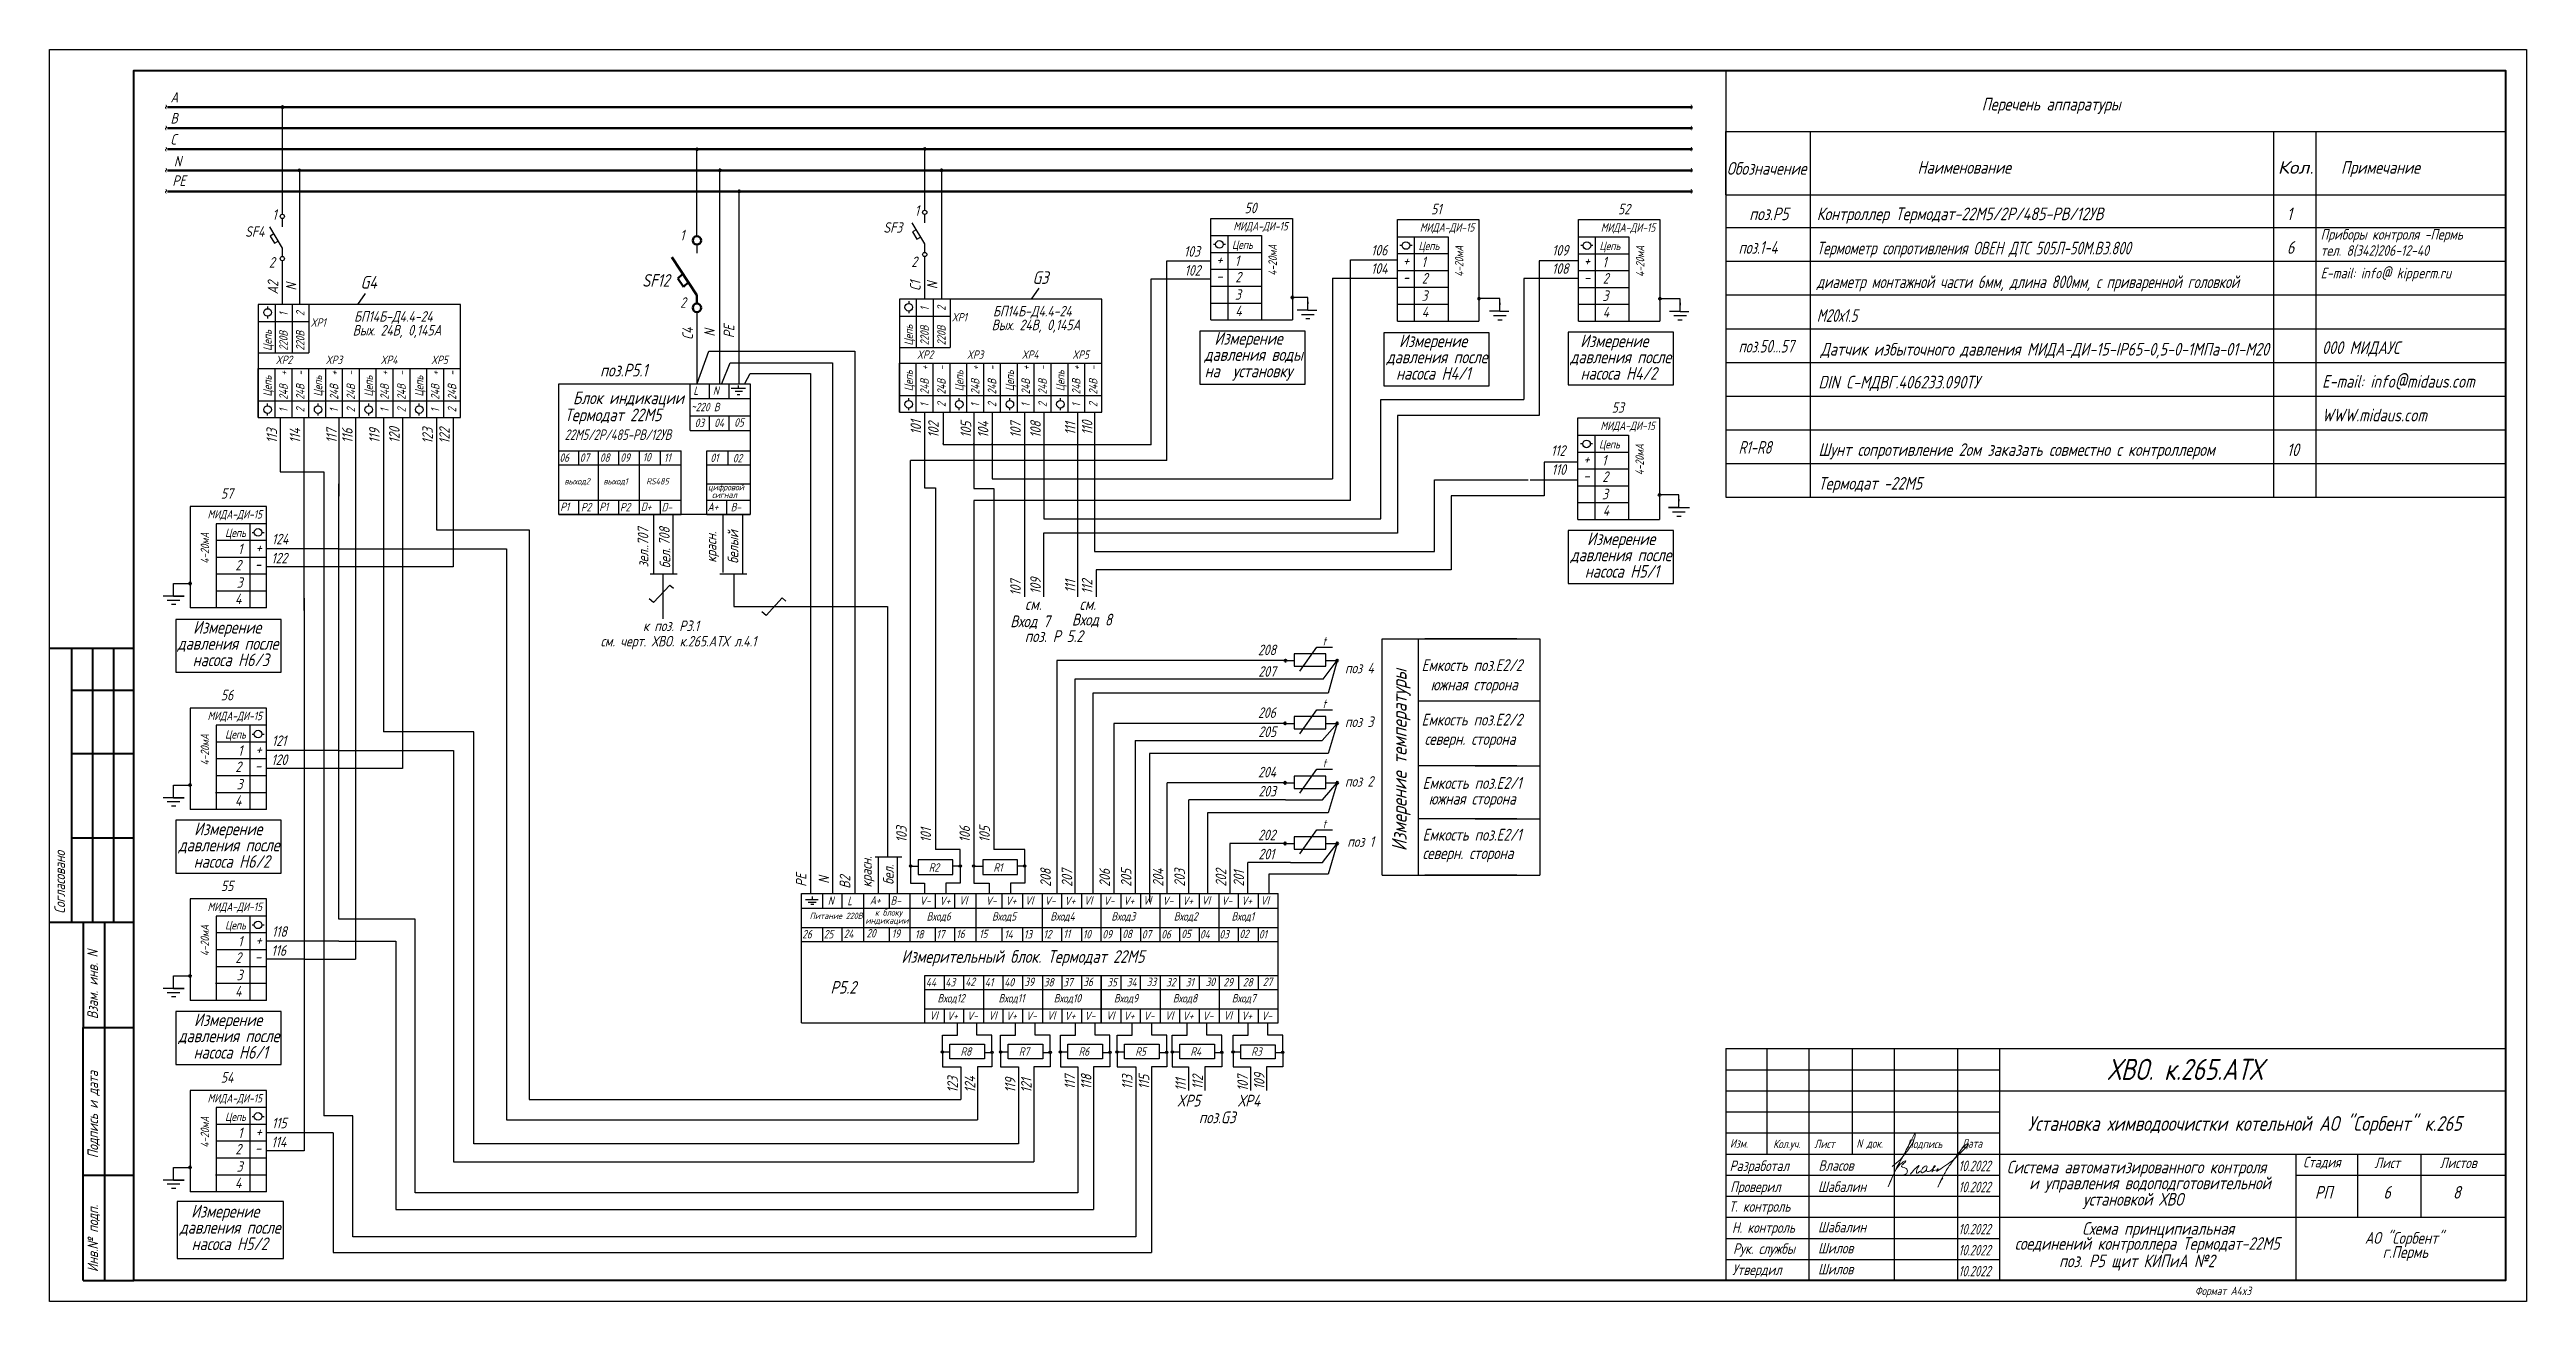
# Model space of a CAD drawing. Header units: millimetres. Extents: x 1131 to 1719, y -305 to -8.
import ezdxf
from ezdxf.enums import TextEntityAlignment as Align

# ---------------------------------------------------------------- set-up
doc = ezdxf.new("R2010")
doc.units = ezdxf.units.MM
doc.linetypes.add('HIDDEN', pattern=[0.375, 0.25, -0.125])
doc.layers.add('MAIN', color=7, linetype='Continuous', lineweight=50)
doc.layers.add('Текст', color=7, linetype='Continuous', lineweight=50)
doc.layers.add('АСУТП', color=7, linetype='Continuous')
doc.layers.add('проводка', color=184, linetype='Continuous')
doc.styles.add('GOST тип А', font='GOST_A.TTF', dxfattribs={"oblique": 15})
doc.styles.get("Standard").update_dxf_attribs({"font": 'GOST_A.TTF', "oblique": 15})
doc.styles.add('АСУТП', font='GOST_A.TTF', dxfattribs={"oblique": 15})

msp = doc.modelspace()

# ---------------------------------------------------------------- texts
at = {"linetype": 'Continuous', "style": 'GOST тип А', "oblique": 15}
for s, height, p in [('А', 2.5, (1159.81, -20.48)), ('В', 2.5, (1159.81, -25.48)), ('Перечень аппаратуры', 3, (1589.59, -22.39)), ('С', 2.5, (1159.81, -30.48)), ('N', 2.5, (1160.62, -35.69)), ('Обозначение', 3, (1529.09, -37.63)), ('Наименование', 3, (1574.34, -37.39)), ('Примечание', 3, (1674.84, -37.39)), ('РЕ', 2.5, (1160.25, -40.28)), ('+', 2.7, (1407.95, -59.02)), ('Цепь', 2, (1411.68, -55.22)), ('+', 2.7, (1452.21, -59.28)), ('Цепь', 2, (1455.94, -55.49)), ('+', 2.7, (1495.15, -59.31)), ('Цепь', 2, (1498.88, -55.51)), ('-', 2.7, (1407.95, -63.02)), ('-', 2.7, (1452.21, -63.28)), ('-', 2.7, (1495.15, -63.31)), ('Измерение', 3, (1407.52, -77.95)), ('Измерение', 3, (1451.33, -78.54)), ('Измерение', 3, (1494.32, -78.54)), ('давления воды', 3, (1405.13, -81.78)), ('давления после ', 3, (1448.35, -82.36)), ('давления после ', 3, (1491.94, -82.36)), ('Датчик избыточного давления МИДА-ДИ-15-IP65-0,5-0-1MПа-01-М20', 3, (1551.34, -80.53)), ('поз.Р5.1', 3, (1261.74, -85.49)), ('L', 2, (1283.88, -89.85)), ('N', 2, (1288.51, -89.85)), ('на  установку', 3, (1405.2, -85.68)), ('насоса Н4/1', 3, (1450.62, -86.26)), ('насоса Н4/2', 3, (1494.4, -86.26)), ('Термодат 22М5', 3, (1253.34, -96.1)), ('Блок индикации', 3, (1255.3, -92.06)), ('~220 B', 2, (1283.31, -93.74)), ('03', 2, (1284.19, -97.49)), ('04', 2, (1288.81, -97.49)), ('05', 2, (1293.55, -97.4)), ('06', 2, (1252.1, -105.74)), ('07', 2, (1256.93, -105.74)), ('08', 2, (1261.69, -105.74)), ('09', 2, (1266.52, -105.74)), ('10', 2, (1271.85, -105.65)), ('11', 2, (1276.89, -105.74)), ('01', 2, (1287.91, -105.8)), ('02', 2, (1293.24, -105.88)), ('+', 2.7, (1495.04, -106.36)), ('Цепь', 2, (1498.78, -102.56)), ('выход2', 1.5, (1253.29, -111.11)), ('выход1', 1.5, (1262.54, -111.11)), ('RS485', 1.5, (1272.68, -111.11)), ('цифровой', 1.5, (1287.36, -112.52)), ('-', 2.7, (1495.04, -110.36)), ('Р1', 2, (1252.28, -117.4)), ('Р2', 2, (1257.2, -117.48)), ('Р1', 2, (1261.54, -117.4)), ('Р2', 2, (1266.46, -117.48)), ('D+', 2, (1271.41, -117.4)), ('D-', 2, (1276.33, -117.48)), ('А+', 2, (1287.24, -117.4)), ('сигнал', 1.5, (1288.27, -114.33)), ('В-', 2, (1292.73, -117.48)), ('Цепь', 2, (1172.76, -123.56)), ('Измерение', 3, (1495.95, -125.49)), ('+', 2.7, (1179.98, -127.36)), ('давления после ', 3, (1492.01, -129.32)), ('-', 2.7, (1179.81, -131.36)), ('насоса Н5/1', 3, (1495.41, -133.22)), ('cм.', 2.8, (1362.5, -140.89)), ('cм.', 2.8, (1375.42, -140.89)), ('Измерение', 3, (1165.18, -146.49)), ('к поз. Р3.1', 2.5, (1271.94, -145.89)), ('Вход 7', 2.8, (1359.07, -144.98)), ('поз. Р 5.2', 2.8, (1362.52, -148.49)), ('Вход 8', 2.8, (1373.7, -144.57)), ('давления после ', 3, (1161.46, -150.32)), ('насоса Н6/3', 3, (1165.07, -154.22)), ('см. черт. ХВО. к.265.АТХ л.4.1', 2.5, (1261.87, -149.55)), ('208', 2.5, (1417.85, -151.61)), ('t', 2, (1433.2, -149.28)), ('Емкость поз.Е2/2', 2.8, (1456.66, -155.37)), ('207', 2.5, (1417.93, -156.72)), ('поз 4', 2.5, (1438.5, -155.91)), ('южная сторона', 2.8, (1458.83, -159.96)), ('206', 2.5, (1417.85, -166.49)), ('t', 2, (1433.2, -164.15)), ('Цепь', 2, (1172.76, -171.39)), ('205', 2.5, (1417.93, -171.02)), ('поз 3', 2.5, (1438.5, -168.65)), ('Емкость поз.Е2/2', 2.8, (1456.66, -168.3)), ('+', 2.7, (1179.98, -175.19)), ('t', 2, (1433.21, -178.26)), ('северн. сторона', 2.8, (1457.38, -172.89)), ('-', 2.7, (1179.81, -179.19)), ('204', 2.5, (1417.87, -180.59)), ('поз 2', 2.5, (1438.5, -182.8)), ('Емкость поз.Е2/1', 2.8, (1456.9, -183.33)), ('203', 2.5, (1417.95, -185.13)), ('южная сторона', 2.8, (1458.35, -187.05)), ('Измерение', 3, (1165.43, -194.32)), ('202', 2.5, (1417.87, -195.51)), ('t', 2, (1433.21, -192.66)), ('Емкость поз.Е2/1', 2.8, (1456.9, -195.6)), ('давления после ', 3, (1161.71, -198.15)), ('насоса Н6/2', 3, (1165.32, -202.05)), ('201', 2.5, (1417.95, -200.04)), ('поз 1', 2.5, (1439.04, -197.09)), ('северн. сторона', 2.8, (1456.9, -199.97)), ('N', 2, (1315.78, -210.85)), ('L', 2, (1320.41, -210.92)), ('А+', 2, (1325.75, -210.74)), ('В-', 2, (1330.67, -210.82)), ('V-', 2, (1337.59, -210.87)), ('V+', 2, (1342.28, -210.87)), ('VI', 2, (1346.89, -210.78)), ('V-', 2, (1353.26, -210.87)), ('V+', 2, (1357.95, -210.87)), ('VI', 2, (1362.57, -210.78)), ('V-', 2, (1367.25, -210.87)), ('V+', 2, (1371.94, -210.87)), ('VI', 2, (1376.56, -210.78)), ('V-', 2, (1381.24, -210.87)), ('V+', 2, (1385.92, -210.87)), ('VI', 2, (1390.54, -210.78)), ('V-', 2, (1395.19, -210.87)), ('V+', 2, (1399.88, -210.87)), ('VI', 2, (1404.5, -210.78)), ('V-', 2, (1409.18, -210.87)), ('V+', 2, (1413.87, -210.87)), ('VI', 2, (1418.48, -210.78)), ('Цепь', 2, (1172.76, -216.67)), ('26', 2, (1309.71, -218.8)), ('Питание 220В', 1.5, (1311.48, -214.2)), ('25', 2, (1314.8, -218.8)), ('24', 2, (1319.54, -218.72)), (' индикации', 1.5, (1323.82, -215.3)), ('20', 2, (1324.94, -218.58)), ('к блоку ', 1.5, (1326.96, -213.42)), ('19', 2, (1330.93, -218.66)), ('18', 2, (1336.44, -218.82)), ('Вход6', 2, (1339.22, -214.58)), ('17', 2, (1341.52, -218.82)), ('16', 2, (1346.26, -218.74)), ('15', 2, (1351.67, -218.74)), ('Вход5', 2, (1354.73, -214.58)), ('14', 2, (1357.65, -218.82)), ('13', 2, (1362.29, -218.82)), ('12', 2, (1366.92, -218.82)), ('Вход4', 2, (1368.58, -214.58)), ('11', 2, (1371.66, -218.74)), ('10', 2, (1376.28, -218.82)), ('09', 2, (1380.9, -218.82)), ('Вход3', 2, (1383.05, -214.58)), ('08', 2, (1385.64, -218.74)), ('07', 2, (1390.27, -218.82)), ('06', 2, (1394.89, -218.82)), ('Вход2', 2, (1397.87, -214.58)), ('05', 2, (1399.63, -218.74)), ('04', 2, (1404.08, -218.82)), ('03', 2, (1408.7, -218.82)), ('Вход1', 2, (1411.57, -214.58)), ('02', 2, (1413.44, -218.74)), ('01', 2, (1418.06, -218.82)), ('-', 2.7, (1179.81, -224.46)), ('+', 2.7, (1179.98, -220.46)), ('Измерительный блок. Термодат 22М5', 3, (1333.25, -224.6)), ('Р5.2', 3, (1316.4, -231.91)), ('44', 2, (1339.03, -230.2)), ('43', 2, (1343.66, -230.2)), ('42', 2, (1348.39, -230.11)), ('41', 2, (1353.02, -230.2)), ('40', 2, (1357.64, -230.2)), ('39', 2, (1362.38, -230.11)), ('38', 2, (1367, -230.2)), ('37', 2, (1371.63, -230.2)), ('36', 2, (1376.37, -230.11)), ('35', 2, (1382.06, -230.2)), ('34', 2, (1386.69, -230.2)), ('33', 2, (1391.43, -230.11)), ('32', 2, (1396.05, -230.2)), ('31', 2, (1400.67, -230.2)), ('30', 2, (1405.41, -230.11)), ('29', 2, (1409.62, -230.2)), ('28', 2, (1414.25, -230.2)), ('27', 2, (1418.98, -230.11)), ('Вход12', 2, (1341.8, -234)), ('Вход11', 2, (1356.28, -234)), ('Вход10', 2, (1369.39, -234)), ('Вход9', 2, (1383.67, -234)), ('Вход8', 2, (1397.65, -234)), ('Вход7', 2, (1411.64, -234)), ('Измерение', 3, (1165.4, -239.6)), ('VI', 2, (1339.87, -238.09)), ('V+', 2, (1344.05, -238.17)), ('V-', 2, (1348.81, -238.17)), ('VI', 2, (1353.85, -238.09)), ('V+', 2, (1358.04, -238.17)), ('V-', 2, (1362.79, -238.17)), ('VI', 2, (1367.76, -238.09)), ('V+', 2, (1371.94, -238.17)), ('V-', 2, (1376.69, -238.17)), ('VI', 2, (1381.8, -238.09)), ('V+', 2, (1385.98, -238.17)), ('V-', 2, (1390.73, -238.17)), ('VI', 2, (1395.78, -238.09)), ('V+', 2, (1399.97, -238.17)), ('V-', 2, (1404.72, -238.17)), ('VI', 2, (1409.68, -238.09)), ('V+', 2, (1413.87, -238.17)), ('V-', 2, (1418.62, -238.17)), ('давления после ', 3, (1161.68, -243.42)), ('насоса Н6/1', 3, (1165.29, -247.32)), ('XP5', 2.8, (1398.61, -258.69)), ('ХP4', 2.8, (1413.07, -258.7)), ('Цепь', 2, (1172.76, -262.1)), ('+', 2.7, (1179.98, -265.89)), ('поз.G3', 2.8, (1403.83, -262.66)), ('-', 2.7, (1179.81, -269.89)), ('Измерение', 3, (1164.71, -285.03)), ('давления после ', 3, (1161.98, -288.86)), ('Схема принципиальная ', 3, (1613.42, -289.12)), ('насоса Н5/2', 3, (1164.83, -292.75)), ('соединений контроллера Термодат-22М5', 3, (1597.43, -292.68)), ('поз. Р5 щит КИПиА №2', 3, (1607.93, -296.81))]:
    msp.add_text(s, height=height, dxfattribs=at).set_placement(p)
at = {"linetype": 'Continuous', "style": 'GOST тип А', "oblique": 15, "width": 1.441394}
msp.add_text('Кол.', height=3, dxfattribs=at).set_placement((1659.84, -37.39), (1668.34, -37.39), align=Align.FIT)
at = {"color": 7, "linetype": 'Continuous', "style": 'GOST тип А', "oblique": 15}
for s, height, p in [('МИДА-ДИ-15', 2, (1412, -50.85)), ('МИДА-ДИ-15', 2, (1456.26, -51.12)), ('МИДА-ДИ-15', 2, (1499.2, -51.15)), ('103', 2.5, (1400.28, -57.06)), ('106', 2.5, (1444.69, -56.79)), ('104', 2.5, (1444.69, -61.12)), ('109', 2.5, (1487.63, -56.81)), ('108', 2.5, (1487.63, -61.14)), ('102', 2.5, (1400.43, -61.57)), ('МИДА-ДИ-15', 2, (1499.1, -98.2)), ('112', 2.5, (1487.38, -104.32)), ('110', 2.5, (1487.52, -108.83)), ('МИДА-ДИ-15', 2, (1168.59, -119.19)), ('124', 2.5, (1183.87, -125.31)), ('122', 2.5, (1183.74, -129.83)), ('МИДА-ДИ-15', 2, (1168.59, -167.03)), ('120', 2.5, (1183.74, -177.66)), ('121', 2.5, (1183.87, -173.15)), ('R2', 2, (1339.74, -202.97)), ('R1', 2, (1355.08, -202.97)), ('МИДА-ДИ-15', 2, (1168.59, -212.3)), ('118', 2.5, (1183.87, -218.42)), ('116', 2.5, (1183.74, -222.93)), ('R8', 2, (1347.27, -246.64)), ('R7', 2, (1361.1, -246.64)), ('R6', 2, (1375.29, -246.64)), ('R5', 2, (1388.74, -246.64)), ('R4', 2, (1401.82, -246.64)), ('R3', 2, (1416.25, -246.64)), ('МИДА-ДИ-15', 2, (1168.59, -257.73)), ('115', 2.5, (1183.87, -263.85)), ('114', 2.5, (1183.74, -268.36))]:
    msp.add_text(s, height=height, dxfattribs=at).set_placement(p)
for s, height, p in [('4-20мА', 2, (1422.33, -61.58)), ('4-20мА', 2, (1466.59, -61.84)), ('4-20мА', 2, (1509.53, -61.87)), ('101', 2.5, (1337.91, -99.27)), ('4-20мА', 2, (1509.42, -108.92)), ('4-20мА', 2, (1168.97, -129.91)), ('4-20мА', 2, (1168.97, -177.75)), ('103', 2.5, (1334.5, -196.04)), ('101', 2.5, (1340.27, -196.04)), ('106', 2.5, (1349.51, -196.04)), ('105', 2.5, (1354.23, -196.04)), ('4-20мА', 2, (1168.97, -223.02)), ('4-20мА', 2, (1168.97, -268.45))]:
    msp.add_text(s, height=height, rotation=90, dxfattribs=at).set_placement(p)
at = {"color": 7, "linetype": 'Continuous', "oblique": 15}
for s, p in [('А2', (1185.36, -66.03)), ('N', (1189.68, -65.1)), ('С1', (1337.78, -65.17)), ('N', (1341.78, -64.78))]:
    msp.add_text(s, height=2.5, rotation=90, dxfattribs=at).set_placement(p)
at = {"linetype": 'Continuous', "oblique": 15}
for s, p in [('1', (1187.6, -71.15)), ('2', (1191.6, -71.15)), ('1', (1339.73, -69.89)), ('2', (1343.73, -69.89)), ('Цепь', (1183.8, -79.42)), ('220В', (1187.6, -79.35)), ('220В', (1191.6, -79.35)), ('Цепь', (1335.94, -78.16)), ('220В', (1339.73, -78.1)), ('220В', (1343.73, -78.1)), ('Цепь', (1183.8, -90.25)), ('24В  +', (1187.6, -91)), ('24В  -', (1191.6, -91)), ('Цепь', (1195.8, -90.25)), ('24В  +', (1199.6, -91)), ('24В  -', (1203.6, -91)), ('Цепь', (1207.8, -90.25)), ('24В  +', (1211.6, -91)), ('24В  -', (1215.6, -91)), ('Цепь', (1219.8, -90.25)), ('24В  +', (1223.6, -91)), ('24В  -', (1227.6, -91)), ('Цепь', (1335.94, -88.99)), ('24В  +', (1339.73, -89.74)), ('24В  -', (1343.73, -89.74)), ('Цепь', (1347.94, -88.99)), ('24В  +', (1351.73, -89.74)), ('24В  -', (1355.73, -89.74)), ('Цепь', (1359.94, -88.99)), ('24В  +', (1363.73, -89.74)), ('24В  -', (1367.73, -89.74)), ('Цепь', (1371.94, -88.99)), ('24В  +', (1375.73, -89.74)), ('24В  -', (1379.73, -89.74)), ('1', (1187.6, -93.98)), ('2', (1191.6, -93.98)), ('1', (1199.6, -93.98)), ('2', (1203.6, -93.98)), ('1', (1211.6, -93.98)), ('2', (1215.6, -93.98)), ('1', (1223.6, -93.98)), ('2', (1227.6, -93.98)), ('1', (1339.73, -92.73)), ('2', (1343.73, -92.73)), ('1', (1351.73, -92.73)), ('2', (1355.73, -92.73)), ('1', (1363.73, -92.73)), ('2', (1367.73, -92.73)), ('1', (1375.73, -92.73)), ('2', (1379.73, -92.73))]:
    msp.add_text(s, height=2, rotation=90, dxfattribs=at).set_placement(p)
at = {"color": 7, "linetype": 'Continuous', "oblique": 15}
for s, height, p in [('БП14Б-Д4.4-24', 2.5, (1203.36, -72.49)), ('XP1', 2, (1345.19, -72.44)), ('БП14Б-Д4.4-24', 2.5, (1354.97, -71.23)), ('XP1', 2, (1193.05, -73.69)), ('XP2', 2, (1184.78, -82.55)), ('XP3', 2, (1196.63, -82.55)), ('XP4', 2, (1209.64, -82.55)), ('XP5', 2, (1221.64, -82.55)), ('XP2', 2, (1336.91, -81.3)), ('XP3', 2, (1348.77, -81.3)), ('XP4', 2, (1361.78, -81.3)), ('XP5', 2, (1373.78, -81.3)), ('ХВО. к.265.АТХ', 5, (1619.46, -252.38)), ('Установка химводоочистки котельной АО "Сорбент" к.265', 3.5, (1600.54, -264.46)), ('Система автоматизированного контроля', 3, (1595.53, -274.55)), ('и управления водоподготовительной', 3, (1600.87, -278.32)), ('установкой ХВО', 3, (1613.62, -282.2))]:
    msp.add_text(s, height=height, dxfattribs=at).set_placement(p)
at = {"linetype": 'Continuous', "style": 'GOST тип А', "oblique": 15}
for s, height, p in [('C4', 2.5, (1283.77, -76.84)), ('N', 2.5, (1288.98, -76.04)), ('РЕ', 2.5, (1293.57, -76.4)), ('707', 2.5, (1273.19, -125.58)), ('708', 2.5, (1278.25, -125.58)), ('красн.', 2.5, (1289.33, -129.67)), ('белый', 2.5, (1294.54, -129.91)), ('зел..', 2.5, (1273.19, -130.76)), ('бел.', 2.5, (1278.4, -131)), ('Измерение температуры ', 3.5, (1453.12, -198.1)), ('красн.', 2.5, (1326.19, -206.72)), ('РЕ', 2.5, (1310.7, -206.57)), ('N', 2.5, (1316.09, -205.84)), ('B2', 2.5, (1321.1, -207)), ('бел.', 2.5, (1331.4, -206.08)), ('208', 2.5, (1368.7, -206.56)), ('207', 2.5, (1373.79, -206.56)), ('206', 2.5, (1382.73, -206.56)), ('205', 2.5, (1387.83, -206.56)), ('204', 2.5, (1395.42, -206.51)), ('203', 2.5, (1400.51, -206.51)), ('202', 2.5, (1410.31, -206.51)), ('201', 2.5, (1414.55, -206.51))]:
    msp.add_text(s, height=height, rotation=90, dxfattribs=at).set_placement(p)
at = {"linetype": 'Continuous', "style": 'GOST тип А', "oblique": 15, "width": 0.9}
msp.add_text('22М5/2Р/485-РВ/12УВ', height=2.5, dxfattribs=at).set_placement((1253.34, -100.55))
at = {"color": 0, "linetype": 'Continuous', "oblique": 15}
for s, height, p in [('Изм.', 2, (1529.84, -268.46)), ('N док.', 2, (1559.84, -268.46)), ('Дата', 2, (1584.84, -268.46)), ('Разработал', 2.5, (1529.76, -274)), ('Власов', 2.5, (1550.84, -273.94)), ('Стадия', 2.5, (1665.84, -273.13)), ('Лист', 2.5, (1682.78, -273.31)), ('Листов ', 2.5, (1698.29, -273.31)), ('Проверил', 2.5, (1529.91, -278.96)), ('Т. контроль', 2.5, (1529.6, -283.65)), ('Шабалин', 2.5, (1550.74, -278.96)), ('Н. контроль', 2.5, (1530.32, -288.65)), ('Шабалин', 2.5, (1550.74, -288.56)), ('АО "Сорбент"', 2.8, (1680.48, -291.26)), ('Рук. службы', 2.5, (1530.6, -293.65)), ('Шилов', 2.5, (1550.74, -293.54)), ('г.Пермь', 2.8, (1684.72, -294.6)), ('Утвердил', 2.5, (1530.4, -298.66)), ('Шилов', 2.5, (1550.74, -298.51))]:
    msp.add_text(s, height=height, dxfattribs=at).set_placement(p)
at = {"color": 7, "oblique": 15}
for s, p in [('Кол.уч.', (1540.09, -268.56)), ('Лист', (1549.85, -268.56)), ('Подпись', (1571.84, -268.56))]:
    msp.add_text(s, height=2, dxfattribs=at).set_placement(p)
at = {"color": 0, "linetype": 'Continuous', "style": 'АСУТП', "oblique": 15, "width": 0.9}
for p in [(1584.06, -274.03), (1584.06, -279.03), (1584.06, -289.03), (1584.06, -294.03), (1584.06, -299)]:
    msp.add_text('10.2022', height=2.5, dxfattribs=at).set_placement(p)
at = {"linetype": 'Continuous', "oblique": 15}
msp.add_text('Формат A4x3', height=2, dxfattribs=at).set_placement((1640.17, -303.43))
at = {"layer": 'MAIN', "color": 7, "linetype": 'Continuous', "lineweight": -3, "style": 'GOST тип А', "oblique": 15}
for p in [(1160.07, -22.59), (1521.98, -22.59), (1160.07, -27.59), (1521.98, -27.59), (1160.07, -32.59), (1521.98, -32.59), (1160.07, -37.59), (1160.07, -42.59), (1521.98, -37.59), (1521.98, -42.59)]:
    msp.add_text('~', height=2.5, rotation=90, dxfattribs=at).set_placement(p)
at = {"layer": 'MAIN', "color": 7, "linetype": 'Continuous', "lineweight": -3, "oblique": 15}
for s, height, p in [('1', 2.5, (1183.99, -48.31)), ('1', 2.5, (1336.42, -47.34)), ('SF4', 2.5, (1177.51, -52.37)), ('SF3', 2.5, (1328.97, -51.39)), ('2', 2.5, (1183.17, -59.66)), ('2', 2.5, (1335.59, -59.53)), ('G4', 3, (1204.9, -64.64)), ('G3', 3, (1364.35, -63.53)), ('Вых. 24В, 0,145А', 2.5, (1203.04, -75.77)), ('Вых. 24В, 0,145А', 2.5, (1354.66, -74.51))]:
    msp.add_text(s, height=height, dxfattribs=at).set_placement(p)
at = {"layer": 'MAIN', "color": 7, "linetype": 'Continuous', "lineweight": -3, "style": 'GOST тип А', "oblique": 15}
for s, height, p in [('50', 2.5, (1414.68, -46.76)), ('51', 2.5, (1458.94, -47.03)), ('52', 2.5, (1503.28, -47.03)), ('поз.Р5', 3, (1534.42, -48.41)), ('Контроллер Термодат-22М5/2Р/485-РВ/12УВ', 3, (1550.44, -48.41)), ('1', 3, (1662, -48.41)), ('1', 2.5, (1280.73, -53.2)), ('Приборы контроля -Пермь', 2.5, (1670, -53.02)), ('1', 2.5, (1412.38, -59.29)), ('1', 2.5, (1456.64, -59.56)), ('1', 2.5, (1499.58, -59.59)), ('6', 3, (1662, -56.38)), ('тел. 8(342)206-12-40', 2.5, (1670, -56.86)), ('SF12', 3, (1271.73, -64.2)), ('2', 2.5, (1412.47, -63.17)), ('2', 2.5, (1456.73, -63.44)), ('2', 2.5, (1499.67, -63.46)), ('Е-mail: info@ kipperm.ru', 2.5, (1670, -62.21)), ('2', 2.5, (1280.73, -69.2)), ('3', 2.5, (1412.38, -67.29)), ('4', 2.5, (1412.47, -71.17)), ('3', 2.5, (1456.64, -67.55)), ('4', 2.5, (1456.73, -71.43)), ('3', 2.5, (1499.58, -67.58)), ('4', 2.5, (1499.67, -71.46)), ('53', 2.5, (1501.78, -94.1)), ('1', 2.5, (1499.48, -106.64)), ('10', 3, (1662, -104.38)), ('2', 2.5, (1499.57, -110.51)), ('57', 2.5, (1171.76, -114.49)), ('3', 2.5, (1499.48, -114.63)), ('4', 2.5, (1499.67, -118.51)), ('2', 2.5, (1175.2, -131.51)), ('1', 2.5, (1175.84, -127.63)), ('3', 2.5, (1175.49, -135.63)), ('4', 2.5, (1175.11, -139.51)), ('56', 2.5, (1171.76, -162.32)), ('1', 2.5, (1175.84, -175.47)), ('2', 2.5, (1175.2, -179.34)), ('3', 2.5, (1175.49, -183.46)), ('4', 2.5, (1175.11, -187.34)), ('55', 2.5, (1171.76, -207.59)), ('2', 2.5, (1175.2, -224.62)), ('1', 2.5, (1175.84, -220.74)), ('3', 2.5, (1175.49, -228.73)), ('4', 2.5, (1175.11, -232.61)), ('54', 2.5, (1171.76, -253.03)), ('1', 2.5, (1175.84, -266.17)), ('2', 2.5, (1175.2, -270.05)), ('4', 2.5, (1175.11, -278.04)), ('3', 2.5, (1175.49, -274.16))]:
    msp.add_text(s, height=height, dxfattribs=at).set_placement(p)
at = {"layer": 'MAIN', "color": 7, "linetype": 'Continuous', "lineweight": -3, "style": 'GOST тип А', "oblique": 15, "width": 0.9}
for s, p in [('поз.1-4', (1531.88, -56.38)), ('Термометр сопротивления ОВЕН ДТС 505Л-50М.ВЗ.800', (1550.44, -56.53)), ('диаметр монтажной части 6мм, длина 800мм, с приваренной головкой', (1550.44, -64.53)), ('М20х1.5', (1550.44, -72.53)), ('поз.50...57', (1531.88, -79.81)), ('R1-R8', (1531.88, -103.81))]:
    msp.add_text(s, height=3, dxfattribs=at).set_placement(p)
at = {"layer": 'MAIN', "color": 7, "linetype": 'Continuous', "lineweight": -3, "oblique": 15}
for s, p in [('113', (1185.09, -101.31)), ('114', (1190.6, -101.31)), ('117', (1199.28, -101.31)), ('116', (1203.02, -101.31)), ('119', (1209.43, -101.31)), ('120', (1214.17, -101.31)), ('123', (1222.06, -101.46)), ('122', (1226.08, -101.46)), ('102', (1342.08, -100.05)), ('105', (1349.8, -100.05)), ('104', (1353.88, -100.05)), ('107', (1361.57, -100.05)), ('108', (1366.31, -100.05)), ('111', (1374.53, -99.38)), ('110', (1378.55, -99.38)), ('107', (1361.57, -137.52)), ('109', (1366.31, -137.11)), ('111', (1374.53, -136.81)), ('112', (1378.55, -137.08)), ('Согласовано', (1134.78, -212.93)), ('Взам. инв. N', (1142.58, -237.95)), ('Подпись и дата', (1142.63, -270.95)), ('123', (1346.64, -255.41)), ('124', (1350.77, -255.41)), ('119', (1360.32, -255.41)), ('121', (1364.13, -255.41)), ('117', (1374.47, -254.64)), ('118', (1378.32, -254.64)), ('113', (1388.08, -254.64)), ('115', (1392.05, -254.64)), ('111', (1400.74, -255.05)), ('112', (1404.77, -254.64)), ('107', (1415.47, -255.05)), ('109', (1419.41, -254.64)), ('Инв.№ подп.', (1142.63, -297.95))]:
    msp.add_text(s, height=2.5, rotation=90, dxfattribs=at).set_placement(p)
at = {"layer": 'АСУТП', "linetype": 'Continuous', "style": 'АСУТП', "oblique": 15}
for s, p in [('000 МИДАУС', (1670.34, -80.15)), ('Е-mail: info@midaus.com', (1670.34, -88.15)), ('WWW.midaus.com', (1670.34, -96.15))]:
    msp.add_text(s, height=3, dxfattribs=at).set_placement(p)
at = {"layer": 'АСУТП', "linetype": 'Continuous', "lineweight": -3, "style": 'АСУТП', "oblique": 15}
for s, p in [('DIN C-МДВГ.406233.090ТУ ', (1550.84, -88.34)), ('Шунт сопротивление 2ом заказать совместно с контроллером ', (1550.84, -104.34)), ('Термодат -22М5', (1550.84, -112.34))]:
    msp.add_text(s, height=3, dxfattribs=at).set_placement(p)
at = {"layer": 'Текст', "lineweight": -3, "oblique": 15}
for s, p in [('РП', (1668.65, -280.54, 10)), ('6', (1684.9, -280.54, 10)), ('8', (1701.4, -280.54, 10))]:
    msp.add_text(s, height=3, dxfattribs=at).set_placement(p)

# ---------------------------------------------------------------- blocks, each defined once
blk = doc.blocks.new('Власов')
at = {"layer": 'проводка', "lineweight": 18}
for points in [[(-0.58, 2.47), (1.27, 4.07), (2.73, 5.82), (3.82, 7.33), (4.64, 9.02), (4.84, 10.28), (4.04, 8.93), (3.16, 7.2), (1.39, 3.86), (0.52, 2.26), (-1.55, -2.37), (-0.72, -0.35), (0.34, 1.8), (1.73, 3.31), (2.62, 3.78), (2.31, 3.3), (1.91, 2.96), (1.61, 2.44), (2.21, 2.21), (2.85, 1.83), (2.99, 1.4), (2.77, 0.75), (2.36, 0.49), (2.18, 0.43), (2.07, 0.4), (1.98, 0.4)], [(3.73, 0.66), (4.37, 1.39), (4.91, 2.01), (5.22, 2.29), (5.78, 2.66), (5.59, 2.28), (5.16, 1.05), (5.19, 0.9), (5.7, 1.1), (6.25, 1.38), (6.27, 1.2), (6.3, 1.02), (7.02, 1.21), (7.63, 2.13), (7.63, 2.52), (6.76, 2.22), (6.42, 1.7)]]:
    blk.add_spline(points, degree=3, dxfattribs=at)
for points, knots in [([(9.73, 1.6), (9.73, 1.6), (10.28, 1.61), (10.33, 1.73), (10.3, 1.95), (10.1, 1.88), (9.94, 1.44), (9.82, 1.2), (10.65, 1.75), (14.06, 4.01), (14.83, 4.98), (18.2, 8.2), (16.58, 7.61), (15.42, 5.89), (12.84, 2.54), (12.14, 1.35), (11.17, -0.37), (10.2, -2.51), (10.72, -1.41), (10.96, -1), (11.17, -0.6), (11.31, -0.38), (11.4, -0.29)], [5.202172, 5.202172, 5.202172, 5.202172, 5.207482, 5.981017, 6.074049, 6.477149, 7.534813, 8.416864, 10.873297, 16.080912, 19.105162, 21.731982, 23.469351, 25.755203, 29.311429, 34.513333, 38.416271, 38.862024, 39.053994, 43.961574, 49.897464, 51.239132, 51.239132, 51.239132, 51.239132]), ([(7.53, 1.66), (7.5, 1.54), (7.54, 1.28), (8.01, 1.24), (8.83, 1.57), (9.1, 2.08), (9.9, 2.69), (9.43, 2.64), (9.3, 2.52), (9.14, 2.21), (9.04, 1.25), (8.71, 1.13), (8.92, 1.39), (9.3, 1.54), (9.6, 1.6)], [0, 0, 0, 0, 0.614094, 1.118723, 1.807789, 3.045572, 4.744461, 5.191863, 5.576495, 6.389957, 8.441618, 9.345517, 10.182193, 10.758393, 10.758393, 10.758393, 10.758393])]:
    blk.add_open_spline(points, degree=3, knots=knots, dxfattribs=at)

# ---------------------------------------------------------------- linework, layer by layer
for p, q in [((1131.12, -304.93), (1131.12, -7.93)), ((1131.12, -7.93), (1718.84, -7.93)), ((1718.84, -7.93), (1718.84, -304.93)), ((1290.18, -87.23), (1290.18, -36.54)), ((1294.74, -87.23), (1294.74, -41.59)), ((1493.89, -58.02), (1484.61, -58.02)), ((1484.61, -58.02), (1484.61, -83)), ((1483.86, -62.21), (1480.91, -62.21)), ((1480.91, -62.21), (1480.91, -90.93)), ((1284.79, -87.23), (1284.79, -70.2)), ((1429.68, -69.76), (1431.78, -69.76)), ((1475.27, -70.02), (1477.37, -70.02)), ((1518.01, -70.05), (1520.12, -70.05)), ((1429.04, -74.75), (1404.04, -74.75)), ((1404.04, -74.75), (1404.04, -87.32)), ((1429.04, -87.32), (1429.04, -74.75)), ((1472.73, -75.11), (1447.73, -75.11)), ((1447.73, -75.11), (1447.73, -87.68)), ((1472.73, -87.68), (1472.73, -75.11)), ((1516.46, -74.94), (1491.46, -74.94)), ((1491.46, -74.94), (1491.46, -87.51)), ((1516.46, -87.51), (1516.46, -74.94)), ((1284.79, -87.16), (1287.51, -79.52)), ((1287.51, -79.52), (1322.17, -79.52)), ((1290.65, -87.16), (1292.61, -82.24)), ((1292.61, -82.24), (1316.92, -82.24)), ((1316.92, -82.24), (1316.92, -208.17)), ((1322.17, -79.52), (1322.17, -208.17)), ((1287.73, -90.7), (1287.73, -87.23)), ((1292.35, -90.7), (1292.35, -87.23)), ((1294.59, -88.38), (1294.59, -87.67)), ((1296.1, -87.16), (1297.34, -84.75)), ((1297.34, -84.75), (1311.69, -84.75)), ((1311.69, -84.75), (1311.69, -208.17)), ((1404.04, -87.32), (1429.04, -87.32)), ((1447.73, -87.68), (1472.73, -87.68)), ((1484.61, -83), (1484.61, -94.78)), ((1491.46, -87.51), (1516.46, -87.51)), ((1338.75, -93.99), (1338.75, -111.91)), ((1343.12, -93.99), (1343.12, -101.74)), ((1350.41, -93.99), (1350.41, -112.05)), ((1354.78, -93.99), (1354.78, -101.7)), ((1446.98, -119.27), (1446.98, -90.93)), ((1446.98, -90.93), (1480.91, -90.93)), ((1191.55, -141.02), (1191.55, -95.25)), ((1287.73, -98.33), (1287.73, -94.86)), ((1292.35, -98.33), (1292.35, -94.86)), ((1484.61, -94.78), (1450.96, -94.78)), ((1450.96, -94.78), (1450.96, -122.66)), ((1185.87, -103.63), (1185.87, -106.73)), ((1222.92, -105.63), (1222.92, -121.91)), ((1226.92, -102.32), (1226.92, -130.65)), ((1256.7, -106.48), (1256.7, -103.11)), ((1266.2, -106.48), (1266.2, -103.11)), ((1271.13, -106.48), (1271.13, -103.11)), ((1276.08, -106.48), (1276.08, -103.11)), ((1280.98, -106.48), (1280.98, -103.11)), ((1292.13, -106.48), (1292.13, -103.11)), ((1335.43, -197.67), (1335.43, -105.45)), ((1392.54, -101.74), (1343.12, -101.74)), ((1354.78, -101.7), (1354.78, -109.77)), ((1362.47, -101.35), (1362.47, -125.58)), ((1367.01, -102.38), (1367.01, -119.27)), ((1375.06, -101.35), (1375.06, -137.73)), ((1379.06, -101.06), (1379.06, -127)), ((1185.87, -106.73), (1185.87, -108.11)), ((1185.87, -108.11), (1196.23, -108.11)), ((1196.23, -108.11), (1196.23, -260.88)), ((1199.73, -214.25), (1199.73, -110.94)), ((1203.73, -108.44), (1203.73, -223.75)), ((1214.87, -109.04), (1214.87, -178.48)), ((1287.07, -110.92), (1297.47, -110.92)), ((1354.78, -109.77), (1435.56, -109.77)), ((1459.7, -127), (1459.7, -110.03)), ((1459.7, -110.03), (1481.94, -110.03)), ((1493.71, -105.84), (1485.8, -105.84)), ((1485.8, -105.84), (1485.8, -113.84)), ((1256.7, -118.22), (1256.7, -114.86)), ((1266.2, -118.22), (1266.2, -114.86)), ((1271.11, -118.22), (1271.11, -114.86)), ((1276.08, -118.22), (1276.08, -114.86)), ((1280.98, -118.22), (1280.98, -114.86)), ((1291.84, -118.22), (1291.84, -114.86)), ((1338.75, -111.91), (1341.3, -111.91)), ((1341.3, -111.91), (1341.3, -197.74)), ((1350.41, -112.05), (1355.16, -112.05)), ((1359.35, -114.91), (1350.41, -114.91)), ((1350.41, -114.91), (1350.41, -205.69)), ((1355.16, -112.05), (1355.16, -196.85)), ((1439.83, -114.91), (1359.35, -114.91)), ((1485.8, -113.84), (1463.66, -113.84)), ((1463.66, -113.84), (1463.66, -131.37)), ((1222.92, -121.91), (1244.94, -121.91)), ((1244.94, -121.91), (1244.94, -257.01)), ((1274.39, -118.22), (1274.39, -132.29)), ((1279.01, -118.22), (1279.01, -132.29)), ((1290.88, -118.22), (1290.88, -132)), ((1295.5, -118.22), (1295.5, -132.29)), ((1450.96, -122.66), (1366.95, -122.66)), ((1366.95, -122.66), (1366.95, -137.73)), ((1367.01, -119.27), (1446.98, -119.27)), ((1516.46, -122.04), (1491.46, -122.04)), ((1491.46, -122.04), (1491.46, -134.61)), ((1516.46, -134.61), (1516.46, -122.04)), ((1199.73, -126.39), (1182.61, -126.39)), ((1199.73, -126.39), (1239.5, -126.39)), ((1239.5, -126.39), (1239.5, -261.83)), ((1362.47, -125.58), (1362.47, -137.73)), ((1379.06, -127), (1459.7, -127)), ((1160.54, -134.6), (1164.46, -134.6)), ((1226.92, -130.65), (1182.61, -130.65)), ((1463.66, -131.37), (1379.48, -131.37)), ((1379.48, -131.37), (1379.48, -137.73)), ((1491.46, -134.61), (1516.46, -134.61)), ((1191.55, -138.05), (1191.55, -269.18)), ((1186.05, -143.11), (1161.05, -143.11)), ((1161.05, -143.11), (1161.05, -155.67)), ((1186.05, -155.67), (1186.05, -143.11)), ((1433.95, -151.32), (1426.45, -151.32)), ((1426.45, -151.32), (1426.45, -154.24)), ((1427.75, -155.38), (1431.78, -149.7)), ((1431.78, -149.7), (1435.51, -149.7)), ((1433.95, -154.24), (1433.95, -151.32)), ((1447.3, -203.83), (1447.3, -147.76)), ((1447.3, -147.76), (1478.29, -147.76)), ((1447.3, -147.76), (1478.29, -147.76)), ((1447.3, -147.76), (1478.29, -147.76)), ((1455.89, -147.76), (1455.89, -203.83)), ((1479.25, -147.76), (1457.43, -147.76)), ((1469.42, -147.76), (1484.71, -147.76)), ((1469.42, -147.76), (1484.71, -147.76)), ((1469.42, -147.76), (1484.71, -147.76)), ((1484.71, -147.76), (1484.71, -203.83)), ((1161.05, -155.67), (1186.05, -155.67)), ((1424.39, -152.91), (1370.09, -152.91)), ((1370.09, -152.91), (1370.09, -208.17)), ((1433.31, -157.32), (1374.38, -157.32)), ((1374.38, -157.32), (1374.38, -208.17)), ((1424.39, -152.91), (1426.45, -152.91)), ((1426.45, -154.24), (1433.95, -154.24)), ((1433.31, -157.32), (1436.64, -152.91)), ((1433.95, -152.91), (1436.64, -152.91)), ((1436.64, -152.91), (1434.5, -160.6)), ((1434.5, -160.6), (1378.67, -160.6)), ((1378.67, -160.6), (1378.67, -208.17)), ((1455.89, -162.48), (1478.29, -162.48)), ((1469.42, -162.48), (1484.71, -162.48)), ((1231.78, -169.77), (1210.33, -169.77)), ((1231.78, -267.5), (1231.78, -169.77)), ((1424.28, -167.78), (1383.66, -167.78)), ((1383.66, -167.78), (1383.66, -208.17)), ((1424.28, -167.78), (1426.45, -167.78)), ((1433.95, -166.19), (1426.45, -166.19)), ((1426.45, -166.19), (1426.45, -169.12)), ((1426.45, -169.12), (1433.95, -169.12)), ((1427.75, -170.25), (1431.78, -164.57)), ((1431.78, -164.57), (1435.51, -164.57)), ((1433.12, -171.84), (1436.64, -167.78)), ((1433.95, -169.12), (1433.95, -166.19)), ((1433.95, -167.78), (1436.64, -167.78)), ((1436.64, -167.78), (1434.5, -174.9)), ((1199.73, -174.22), (1182.61, -174.22)), ((1199.73, -174.22), (1215.46, -174.22)), ((1215.46, -174.22), (1226.93, -174.22)), ((1226.93, -174.22), (1226.93, -271.84)), ((1388.75, -171.84), (1388.75, -208.17)), ((1388.75, -171.84), (1433.12, -171.84)), ((1434.5, -174.9), (1392.12, -174.9)), ((1392.12, -174.9), (1392.12, -210.22)), ((1214.87, -178.48), (1182.61, -178.48)), ((1424.29, -181.89), (1396.33, -181.89)), ((1396.33, -208.13), (1396.33, -181.89)), ((1424.29, -181.89), (1426.47, -181.89)), ((1433.97, -180.3), (1426.47, -180.3)), ((1426.47, -180.3), (1426.47, -183.22)), ((1427.77, -184.36), (1431.8, -178.68)), ((1431.8, -178.68), (1435.52, -178.68)), ((1433.13, -185.95), (1436.66, -181.89)), ((1433.97, -183.22), (1433.97, -180.3)), ((1433.97, -181.89), (1436.66, -181.89)), ((1436.66, -181.89), (1434.51, -189.01)), ((1479.25, -177.85), (1455.89, -177.85)), ((1469.42, -177.85), (1484.71, -177.85)), ((1160.54, -182.43), (1164.46, -182.43)), ((1424.41, -185.95), (1401.43, -185.95)), ((1401.43, -208.13), (1401.43, -185.95)), ((1424.41, -185.95), (1433.13, -185.95)), ((1426.47, -183.22), (1433.97, -183.22)), ((1186.05, -190.76), (1161.05, -190.76)), ((1161.05, -190.76), (1161.05, -203.33)), ((1186.05, -203.33), (1186.05, -190.76)), ((1434.51, -189.01), (1405.86, -189.01)), ((1405.86, -189.01), (1405.86, -208.17)), ((1427.77, -198.76), (1431.8, -193.08)), ((1431.8, -193.08), (1435.52, -193.08)), ((1479.25, -190.41), (1455.89, -190.41)), ((1469.42, -190.41), (1484.71, -190.41)), ((1327.73, -199.45), (1327.73, -208.17)), ((1332.26, -199.45), (1332.26, -208.17)), ((1335.43, -201.64), (1335.43, -197.67)), ((1347.19, -197.74), (1341.3, -197.74)), ((1347.19, -201.58), (1347.19, -197.74)), ((1355.16, -196.85), (1355.16, -197.74)), ((1362.52, -197.74), (1355.16, -197.74)), ((1362.52, -201.58), (1362.52, -197.74)), ((1424.29, -196.29), (1411.21, -196.29)), ((1411.22, -208.13), (1411.22, -196.29)), ((1424.29, -196.29), (1426.47, -196.29)), ((1433.97, -194.7), (1426.47, -194.7)), ((1426.47, -194.7), (1426.47, -197.63)), ((1426.47, -197.63), (1433.97, -197.63)), ((1433.13, -200.79), (1436.66, -196.29)), ((1433.97, -197.63), (1433.97, -194.7)), ((1433.97, -196.29), (1436.66, -196.29)), ((1436.66, -196.29), (1434.51, -203.57)), ((1161.05, -203.33), (1186.05, -203.33)), ((1335.43, -201.64), (1335.43, -205.69)), ((1335.43, -201.68), (1337.21, -201.68)), ((1335.43, -205.69), (1338.74, -205.69)), ((1338.74, -205.69), (1338.74, -208.17)), ((1347.19, -205.69), (1343.82, -205.69)), ((1343.82, -205.69), (1343.82, -208.17)), ((1347.19, -201.62), (1347.19, -205.69)), ((1350.4, -201.68), (1352.54, -201.68)), ((1350.4, -205.69), (1354.07, -205.69)), ((1354.07, -205.69), (1354.07, -208.17)), ((1362.52, -205.69), (1359.16, -205.69)), ((1359.16, -205.69), (1359.16, -208.17)), ((1362.52, -201.62), (1362.52, -205.69)), ((1425.53, -200.79), (1415.47, -200.79)), ((1415.47, -208.13), (1415.47, -200.79)), ((1434.51, -203.57), (1420.41, -203.57)), ((1420.41, -203.57), (1420.41, -208.17)), ((1425.53, -200.79), (1433.13, -200.79)), ((1447.3, -203.83), (1478.29, -203.83)), ((1479.25, -203.83), (1457.43, -203.83)), ((1469.42, -203.83), (1484.71, -203.83)), ((1309.57, -211.54), (1309.57, -208.17)), ((1309.57, -211.54), (1309.57, -208.17)), ((1310.47, -209.54), (1313.47, -209.54)), ((1311.08, -210.17), (1313.02, -210.17)), ((1311.72, -210.67), (1312.47, -210.67)), ((1312.47, -210.67), (1312.47, -210.67)), ((1314.57, -211.54), (1314.57, -208.17)), ((1319.2, -211.54), (1319.2, -208.17)), ((1330.42, -211.54), (1330.42, -208.17)), ((1335.34, -211.54), (1335.34, -208.17)), ((1335.34, -211.54), (1335.34, -208.17)), ((1341.3, -211.54), (1341.3, -208.17)), ((1345.92, -211.54), (1345.92, -208.17)), ((1357.15, -211.54), (1357.15, -208.17)), ((1362.05, -211.54), (1362.05, -208.17)), ((1371.32, -211.54), (1371.32, -208.17)), ((1376.05, -211.54), (1376.05, -208.17)), ((1385.36, -211.54), (1385.36, -208.17)), ((1390.04, -211.54), (1390.04, -208.17)), ((1399.29, -211.54), (1399.29, -208.17)), ((1403.94, -211.54), (1403.94, -208.17)), ((1413.25, -211.54), (1413.25, -208.17)), ((1417.98, -211.54), (1417.98, -208.17)), ((1422.61, -211.54), (1422.61, -208.17)), ((1217.89, -214.25), (1199.73, -214.25)), ((1217.89, -279.17), (1217.89, -214.25)), ((1309.57, -211.61), (1324.29, -211.61)), ((1309.57, -219.56), (1309.57, -211.61)), ((1309.57, -219.56), (1309.57, -211.61)), ((1309.57, -216.19), (1324.29, -216.19)), ((1309.57, -219.56), (1309.57, -216.19)), ((1309.57, -219.56), (1309.57, -216.19)), ((1309.57, -219.56), (1309.57, -216.19)), ((1309.57, -219.56), (1309.57, -216.19)), ((1309.57, -219.56), (1309.57, -216.19)), ((1309.57, -219.56), (1309.57, -216.19)), ((1314.57, -219.47), (1314.57, -216.11)), ((1319.2, -219.47), (1319.2, -216.11)), ((1324.29, -211.61), (1422.61, -211.61)), ((1324.29, -216.19), (1422.61, -216.19)), ((1330.42, -219.47), (1330.42, -216.11)), ((1335.33, -219.47), (1335.33, -216.11)), ((1335.34, -219.56), (1335.34, -211.61)), ((1341.3, -219.56), (1341.3, -216.19)), ((1345.92, -219.56), (1345.92, -216.19)), ((1357.15, -219.56), (1357.15, -216.19)), ((1362.05, -219.56), (1362.05, -216.19)), ((1362.07, -219.56), (1362.07, -216.19)), ((1371.32, -219.56), (1371.32, -216.19)), ((1376.05, -219.56), (1376.05, -216.19)), ((1376.05, -219.56), (1376.05, -216.19)), ((1385.3, -219.56), (1385.3, -216.19)), ((1390.04, -219.56), (1390.04, -216.19)), ((1399.29, -219.56), (1399.29, -216.19)), ((1403.94, -219.56), (1403.94, -216.19)), ((1403.94, -219.56), (1403.94, -216.19)), ((1403.94, -219.56), (1403.94, -216.19)), ((1403.99, -219.56), (1403.99, -216.19)), ((1413.25, -219.56), (1413.25, -216.19)), ((1417.98, -219.56), (1417.98, -216.19)), ((1417.98, -219.56), (1417.98, -216.19)), ((1422.61, -219.56), (1422.61, -211.61)), ((1422.61, -219.56), (1422.61, -216.19)), ((1422.61, -219.56), (1422.61, -216.19)), ((1422.61, -219.56), (1422.61, -216.19)), ((1199.73, -219.49), (1182.61, -219.49)), ((1196.23, -219.49), (1196.23, -244.24)), ((1199.73, -219.49), (1213.27, -219.49)), ((1203.73, -219.49), (1213.27, -219.49)), ((1213.27, -219.49), (1213.27, -283.13)), ((1160.54, -227.7), (1164.46, -227.7)), ((1191.55, -223.75), (1182.61, -223.75)), ((1191.55, -223.75), (1203.73, -223.75)), ((1309.57, -230.94), (1309.57, -227.57)), ((1309.57, -230.94), (1309.57, -227.57)), ((1309.57, -230.94), (1309.57, -227.57)), ((1309.57, -230.94), (1309.57, -227.57)), ((1309.57, -230.94), (1309.57, -227.57)), ((1309.57, -230.94), (1309.57, -227.57)), ((1338.8, -230.94), (1338.8, -227.57)), ((1343.43, -230.94), (1343.43, -227.57)), ((1348.06, -230.94), (1348.06, -227.57)), ((1352.79, -230.94), (1352.79, -227.57)), ((1357.42, -230.94), (1357.42, -227.57)), ((1362.04, -230.94), (1362.04, -227.57)), ((1371.4, -230.94), (1371.4, -227.57)), ((1376.03, -230.94), (1376.03, -227.57)), ((1380.68, -230.94), (1380.68, -227.57)), ((1380.68, -230.94), (1380.68, -227.57)), ((1380.68, -230.94), (1380.68, -227.57)), ((1380.73, -230.94), (1380.73, -227.57)), ((1385.36, -230.94), (1385.36, -227.57)), ((1389.98, -230.94), (1389.98, -227.57)), ((1394.72, -230.94), (1394.72, -227.57)), ((1399.34, -230.94), (1399.34, -227.57)), ((1403.97, -230.94), (1403.97, -227.57)), ((1413.33, -230.94), (1413.33, -227.57)), ((1417.96, -230.94), (1417.96, -227.57)), ((1422.61, -230.94), (1422.61, -227.57)), ((1422.61, -230.94), (1422.61, -227.57)), ((1422.61, -230.94), (1422.61, -227.57)), ((1309.57, -238.87), (1309.57, -230.94)), ((1309.57, -238.87), (1309.57, -230.94)), ((1309.57, -238.87), (1309.57, -230.94)), ((1309.57, -238.87), (1309.57, -230.94)), ((1338.79, -230.94), (1422.61, -230.94)), ((1352.79, -238.87), (1352.79, -230.94)), ((1380.68, -238.87), (1380.68, -230.94)), ((1380.68, -238.87), (1380.68, -230.94)), ((1380.68, -238.87), (1380.68, -230.94)), ((1380.73, -238.87), (1380.73, -230.94)), ((1394.72, -238.87), (1394.72, -230.94)), ((1422.61, -238.87), (1422.61, -230.94)), ((1422.61, -238.87), (1422.61, -230.94)), ((1186.05, -236.14), (1161.05, -236.14)), ((1161.05, -236.14), (1161.05, -248.71)), ((1186.05, -248.71), (1186.05, -236.14)), ((1338.79, -238.87), (1338.79, -235.51)), ((1338.8, -235.51), (1422.61, -235.51)), ((1343.43, -238.87), (1343.43, -235.51)), ((1346.53, -241.78), (1346.53, -238.87)), ((1348.06, -238.87), (1348.06, -235.51)), ((1351.18, -241.78), (1351.18, -238.87)), ((1357.42, -238.87), (1357.42, -235.51)), ((1360.35, -241.78), (1360.35, -238.87)), ((1362.04, -238.87), (1362.04, -235.51)), ((1365, -241.78), (1365, -238.87)), ((1371.4, -238.87), (1371.4, -235.51)), ((1374.54, -241.78), (1374.54, -238.87)), ((1376.03, -238.87), (1376.03, -235.51)), ((1379.19, -241.78), (1379.19, -238.87)), ((1385.36, -238.87), (1385.36, -235.51)), ((1388, -241.78), (1388, -238.87)), ((1389.98, -238.87), (1389.98, -235.51)), ((1392.64, -241.78), (1392.64, -238.87)), ((1399.34, -238.87), (1399.34, -235.51)), ((1401.08, -241.78), (1401.08, -238.87)), ((1403.97, -238.87), (1403.97, -235.51)), ((1405.73, -241.78), (1405.73, -238.87)), ((1413.33, -238.87), (1413.33, -235.51)), ((1415.54, -241.78), (1415.54, -238.87)), ((1417.96, -238.87), (1417.96, -235.51)), ((1420.18, -241.78), (1420.18, -238.87)), ((1342.96, -245.78), (1342.96, -241.78)), ((1342.96, -241.78), (1346.53, -241.78)), ((1342.96, -245.74), (1344.74, -245.74)), ((1342.96, -245.78), (1342.96, -249.31)), ((1354.72, -241.78), (1351.18, -241.78)), ((1354.72, -245.8), (1354.72, -241.78)), ((1354.72, -245.84), (1354.72, -249.31)), ((1356.78, -245.78), (1356.78, -241.78)), ((1356.78, -241.78), (1360.35, -241.78)), ((1356.78, -245.74), (1358.56, -245.74)), ((1356.78, -245.78), (1356.78, -249.31)), ((1368.54, -241.78), (1365, -241.78)), ((1368.54, -245.8), (1368.54, -241.78)), ((1368.54, -245.84), (1368.54, -249.31)), ((1370.97, -245.78), (1370.97, -241.78)), ((1370.97, -241.78), (1374.54, -241.78)), ((1370.97, -245.74), (1372.75, -245.74)), ((1370.97, -245.78), (1370.97, -249.31)), ((1382.73, -241.78), (1379.19, -241.78)), ((1382.73, -245.8), (1382.73, -241.78)), ((1382.73, -245.84), (1382.73, -249.31)), ((1384.42, -245.78), (1384.42, -241.78)), ((1384.42, -241.78), (1388, -241.78)), ((1384.42, -245.74), (1386.21, -245.74)), ((1384.42, -245.78), (1384.42, -249.31)), ((1396.19, -241.78), (1392.64, -241.78)), ((1396.19, -245.8), (1396.19, -241.78)), ((1396.19, -245.84), (1396.19, -249.31)), ((1397.51, -245.78), (1397.51, -241.78)), ((1397.51, -241.78), (1401.08, -241.78)), ((1397.51, -245.74), (1399.29, -245.74)), ((1397.51, -245.78), (1397.51, -249.31)), ((1409.27, -241.78), (1405.73, -241.78)), ((1409.27, -245.8), (1409.27, -241.78)), ((1409.27, -245.84), (1409.27, -249.31)), ((1411.96, -245.78), (1411.96, -241.78)), ((1411.96, -241.78), (1415.54, -241.78)), ((1411.96, -245.74), (1413.75, -245.74)), ((1411.96, -245.78), (1411.96, -249.31)), ((1423.73, -241.78), (1420.18, -241.78)), ((1423.73, -245.8), (1423.73, -241.78)), ((1423.73, -245.84), (1423.73, -249.31)), ((1161.05, -248.71), (1186.05, -248.71)), ((1342.96, -249.31), (1347.37, -249.31)), ((1347.37, -249.31), (1347.37, -257.01)), ((1354.72, -249.31), (1351.27, -249.31)), ((1351.27, -249.31), (1351.27, -261.83)), ((1356.78, -249.31), (1361.01, -249.31)), ((1361.01, -249.31), (1361.01, -255.64)), ((1368.54, -249.31), (1364.63, -249.31)), ((1364.63, -249.31), (1364.63, -271.84)), ((1370.97, -249.31), (1375.11, -249.31)), ((1375.11, -249.31), (1375.11, -254.87)), ((1382.73, -249.31), (1378.83, -249.31)), ((1378.83, -249.31), (1378.83, -283.13)), ((1384.42, -249.31), (1388.83, -249.31)), ((1388.83, -249.31), (1388.83, -254.87)), ((1396.19, -249.31), (1392.55, -249.31)), ((1392.55, -249.31), (1392.55, -293.31)), ((1397.51, -249.31), (1401.37, -249.31)), ((1401.37, -249.31), (1401.37, -254.87)), ((1409.27, -249.31), (1405.27, -249.31)), ((1405.27, -249.31), (1405.27, -254.87)), ((1411.96, -249.31), (1416.1, -249.31)), ((1416.1, -249.31), (1416.1, -254.87)), ((1423.73, -249.31), (1419.91, -249.31)), ((1419.91, -249.31), (1419.91, -254.87)), ((1244.94, -255.22), (1244.94, -255.22)), ((1244.94, -255.22), (1244.94, -255.22)), ((1244.94, -257.01), (1347.37, -257.01)), ((1361.01, -255.64), (1361.01, -267.5)), ((1375.11, -254.87), (1375.11, -279.17)), ((1388.83, -254.87), (1388.83, -289.6)), ((1203.09, -260.88), (1196.23, -260.88)), ((1203.09, -289.6), (1203.09, -260.88)), ((1239.5, -261.83), (1351.27, -261.83)), ((1198.42, -264.93), (1182.61, -264.93)), ((1191.55, -269.18), (1182.61, -269.18)), ((1198.42, -264.93), (1198.42, -293.31)), ((1361.01, -267.5), (1231.78, -267.5)), ((1160.54, -273.13), (1164.46, -273.13)), ((1226.93, -271.84), (1364.63, -271.84)), ((1161.4, -281.19), (1161.4, -294.76)), ((1186.65, -281.19), (1161.4, -281.19)), ((1186.65, -294.76), (1186.65, -281.19)), ((1375.11, -279.17), (1217.89, -279.17)), ((1213.27, -283.13), (1378.83, -283.13)), ((1198.42, -293.31), (1392.55, -293.31)), ((1204.77, -289.6), (1203.09, -289.6)), ((1388.83, -289.6), (1204.77, -289.6)), ((1161.4, -294.76), (1186.65, -294.76)), ((1718.84, -304.93), (1131.12, -304.93))]:
    msp.add_line(p, q)
at = {"lineweight": 40}
msp.add_line((1151.12, -299.93), (1151.12, -12.93), dxfattribs=at)
at = {"linetype": 'Continuous'}
for p, q in [((1528.84, -12.93), (1528.84, -42.39)), ((1186.36, -47.02), (1186.36, -21.59)), ((1528.84, -27.39), (1713.84, -27.39)), ((1528.84, -42.39), (1528.84, -27.39)), ((1548.84, -27.39), (1548.84, -114.15)), ((1658.84, -27.39), (1658.84, -114.15)), ((1668.84, -27.39), (1668.84, -114.15)), ((1338.78, -46.05), (1338.79, -31.59)), ((1190.39, -36.28), (1190.39, -68.41)), ((1342.78, -36.58), (1342.78, -67.15)), ((1528.84, -42.39), (1713.84, -42.39)), ((1528.84, -42.39), (1528.84, -114.15)), ((1528.84, -50.15), (1713.84, -50.15)), ((1186.36, -68.41), (1186.36, -58.02)), ((1338.78, -67.15), (1338.78, -57.05)), ((1528.84, -58.15), (1713.84, -58.15)), ((1429.68, -66.76), (1426.03, -66.76)), ((1429.68, -67.76), (1429.68, -68.26)), ((1475.27, -67.02), (1470.14, -67.02)), ((1475.27, -68.02), (1475.27, -68.52)), ((1518.01, -67.05), (1513.23, -67.05)), ((1518.01, -68.05), (1518.01, -68.55)), ((1528.84, -66.15), (1713.84, -66.15)), ((1528.84, -74.15), (1713.84, -74.15)), ((1528.84, -82.15), (1713.84, -82.15)), ((1296.27, -88.38), (1292.84, -88.38)), ((1295.53, -89.09), (1293.76, -89.09)), ((1294.94, -89.81), (1294.24, -89.81)), ((1528.84, -90.15), (1713.84, -90.15)), ((1528.84, -98.15), (1713.84, -98.15)), ((1528.84, -106.15), (1713.84, -106.15)), ((1517.74, -113.6), (1513.12, -113.6)), ((1517.74, -114.6), (1517.74, -115.1)), ((1528.84, -114.15), (1713.84, -114.15)), ((1312.08, -208.88), (1312.08, -209.54))]:
    msp.add_line(p, q, dxfattribs=at)
at = {"lineweight": 30}
for p, q in [((1186.36, -55.02), (1183.36, -50.02)), ((1184.35, -51.67), (1183.49, -52.18)), ((1183.49, -52.18), (1184.52, -53.89)), ((1186.36, -50.02), (1186.36, -48.02)), ((1338.78, -54.05), (1335.78, -49.05)), ((1336.77, -50.69), (1335.91, -51.2)), ((1335.91, -51.2), (1336.94, -52.92)), ((1336.94, -52.92), (1337.8, -52.41)), ((1338.78, -49.05), (1338.78, -47.05)), ((1184.52, -53.89), (1185.38, -53.38)), ((1186.36, -57.02), (1186.36, -55.02)), ((1338.78, -56.05), (1338.78, -54.05)), ((1407.81, -54.15), (1407.28, -54.15)), ((1410.14, -54.15), (1409.61, -54.15)), ((1452.07, -54.42), (1451.54, -54.42)), ((1454.4, -54.42), (1453.87, -54.42)), ((1495.01, -54.44), (1494.48, -54.44)), ((1497.34, -54.44), (1496.81, -54.44)), ((1182.84, -68.89), (1182.84, -69.41)), ((1334.98, -67.63), (1334.98, -68.16)), ((1334.98, -69.96), (1334.98, -70.48)), ((1182.84, -71.21), (1182.84, -71.74)), ((1283.08, -90.7), (1283.08, -87.23)), ((1283.1, -87.23), (1297.35, -87.23)), ((1182.84, -92.44), (1182.84, -91.92)), ((1194.84, -92.44), (1194.84, -91.92)), ((1206.84, -92.44), (1206.84, -91.92)), ((1218.84, -92.44), (1218.84, -91.92)), ((1283.08, -90.7), (1297.35, -90.7)), ((1283.08, -98.33), (1283.08, -90.7)), ((1334.98, -91.18), (1334.98, -90.66)), ((1334.98, -93.51), (1334.98, -92.98)), ((1346.98, -91.18), (1346.98, -90.66)), ((1346.98, -93.51), (1346.98, -92.98)), ((1358.98, -91.18), (1358.98, -90.66)), ((1358.98, -93.51), (1358.98, -92.98)), ((1370.98, -91.18), (1370.98, -90.66)), ((1370.98, -93.51), (1370.98, -92.98)), ((1182.84, -94.77), (1182.84, -94.24)), ((1194.84, -94.77), (1194.84, -94.24)), ((1206.84, -94.77), (1206.84, -94.24)), ((1218.84, -94.77), (1218.84, -94.24)), ((1283.08, -98.33), (1297.35, -98.33)), ((1283.1, -94.86), (1297.35, -94.86)), ((1251.92, -106.48), (1251.92, -103.11)), ((1251.93, -103.11), (1281, -103.11)), ((1261.33, -106.48), (1261.33, -103.11)), ((1271.11, -106.48), (1271.11, -103.11)), ((1281, -106.48), (1281, -103.11)), ((1287.06, -106.48), (1287.06, -103.11)), ((1287.07, -103.11), (1297.35, -103.11)), ((1494.91, -101.49), (1494.38, -101.49)), ((1497.23, -101.49), (1496.71, -101.49)), ((1251.92, -118.22), (1251.92, -106.48)), ((1251.93, -106.48), (1281, -106.48)), ((1261.33, -118.22), (1261.33, -106.48)), ((1271.13, -118.22), (1271.13, -106.48)), ((1281, -118.22), (1281, -106.48)), ((1287.06, -118.22), (1287.06, -106.48)), ((1287.07, -106.48), (1297.35, -106.48)), ((1251.93, -114.86), (1281, -114.86)), ((1287.07, -114.86), (1297.35, -114.86)), ((1179.16, -122.49), (1179.69, -122.49)), ((1181.49, -122.49), (1182.01, -122.49)), ((1251.93, -118.22), (1281, -118.22)), ((1287.07, -118.22), (1297.35, -118.22)), ((1273.64, -132.29), (1280.01, -132.29)), ((1276.64, -132.29), (1276.64, -143.01)), ((1290.19, -132.29), (1296.55, -132.29)), ((1293.45, -132.29), (1293.45, -140.03)), ((1293.45, -140.03), (1329.94, -140.03)), ((1329.94, -140.03), (1329.94, -199.45)), ((1179.16, -170.32), (1179.69, -170.32)), ((1181.49, -170.32), (1182.01, -170.32)), ((1327, -199.45), (1333.36, -199.45)), ((1309.57, -238.87), (1309.57, -208.17)), ((1309.57, -208.17), (1422.61, -208.17)), ((1309.57, -211.54), (1309.57, -208.17)), ((1309.57, -211.54), (1309.57, -208.17)), ((1324.29, -211.54), (1324.29, -208.17)), ((1324.29, -211.54), (1324.29, -208.17)), ((1324.29, -219.47), (1324.29, -211.54)), ((1324.29, -219.47), (1324.29, -211.54)), ((1327.73, -208.17), (1334.09, -208.17)), ((1335.33, -211.54), (1335.33, -208.17)), ((1335.34, -219.47), (1335.34, -211.54)), ((1351.02, -211.54), (1351.02, -208.17)), ((1366.69, -211.54), (1366.69, -208.17)), ((1380.68, -211.54), (1380.68, -208.17)), ((1394.67, -211.54), (1394.67, -208.17)), ((1408.62, -211.54), (1408.62, -208.17)), ((1422.61, -211.54), (1422.61, -208.17)), ((1179.16, -215.59), (1179.69, -215.59)), ((1181.49, -215.59), (1182.01, -215.59)), ((1309.57, -238.87), (1309.57, -211.61)), ((1309.57, -238.87), (1309.57, -211.61)), ((1351.02, -219.56), (1351.02, -211.61)), ((1366.69, -219.56), (1366.69, -211.61)), ((1380.68, -219.56), (1380.68, -211.61)), ((1394.67, -219.56), (1394.67, -211.61)), ((1408.62, -219.56), (1408.62, -211.61)), ((1422.61, -238.87), (1422.61, -211.61)), ((1309.57, -219.56), (1422.61, -219.56)), ((1338.79, -227.57), (1422.61, -227.57)), ((1338.79, -230.94), (1338.79, -227.57)), ((1352.79, -230.94), (1352.79, -227.57)), ((1366.78, -230.94), (1366.78, -227.57)), ((1394.72, -230.94), (1394.72, -227.57)), ((1408.7, -230.94), (1408.7, -227.57)), ((1338.8, -238.87), (1338.8, -230.94)), ((1352.79, -238.87), (1352.79, -230.94)), ((1366.78, -238.87), (1366.78, -230.94)), ((1394.72, -238.87), (1394.72, -230.94)), ((1408.7, -238.87), (1408.7, -230.94)), ((1309.57, -238.87), (1422.61, -238.87)), ((1179.16, -261.02), (1179.69, -261.02)), ((1181.49, -261.02), (1182.01, -261.02))]:
    msp.add_line(p, q, dxfattribs=at)
at = {"linetype": 'Continuous', "lineweight": 30}
for p, q in [((1406.69, -72.07), (1406.69, -47.98)), ((1406.69, -47.98), (1426.03, -47.98)), ((1426.03, -47.98), (1426.03, -72.07)), ((1450.95, -72.33), (1450.95, -48.24)), ((1450.95, -48.24), (1470.29, -48.24)), ((1470.29, -48.24), (1470.29, -72.33)), ((1493.89, -72.36), (1493.89, -48.27)), ((1493.89, -48.27), (1513.23, -48.27)), ((1513.23, -48.27), (1513.23, -72.36)), ((1180.65, -68.41), (1180.65, -95.25)), ((1228.65, -68.41), (1180.65, -68.41)), ((1228.65, -95.25), (1228.65, -68.41)), ((1332.78, -67.15), (1332.78, -93.99)), ((1380.78, -67.15), (1332.78, -67.15)), ((1380.78, -93.99), (1380.78, -67.15)), ((1251.93, -118.22), (1251.93, -87.23)), ((1251.93, -87.23), (1297.35, -87.23)), ((1297.35, -87.23), (1297.35, -118.22)), ((1332.78, -93.99), (1380.78, -93.99)), ((1180.65, -95.25), (1228.65, -95.25)), ((1493.78, -119.41), (1493.78, -95.32)), ((1493.78, -95.32), (1513.12, -95.32)), ((1513.12, -95.32), (1513.12, -119.41)), ((1164.46, -116.31), (1164.46, -140.41)), ((1182.61, -116.31), (1164.46, -116.31)), ((1182.61, -140.41), (1182.61, -116.31)), ((1297.35, -118.22), (1251.93, -118.22)), ((1164.46, -164.15), (1164.46, -188.24)), ((1182.61, -164.15), (1164.46, -164.15)), ((1182.61, -188.24), (1182.61, -164.15)), ((1164.46, -209.42), (1164.46, -233.51)), ((1182.61, -209.42), (1164.46, -209.42)), ((1182.61, -233.51), (1182.61, -209.42)), ((1164.46, -254.85), (1164.46, -278.94)), ((1182.61, -254.85), (1164.46, -254.85)), ((1182.61, -278.94), (1182.61, -254.85))]:
    msp.add_line(p, q, dxfattribs=at)
at = {"lineweight": 30, "ltscale": 0.5}
for p, q in [((1406.69, -52.07), (1418.69, -52.07)), ((1410.69, -52.07), (1410.69, -72.07)), ((1418.69, -52.07), (1418.69, -72.07)), ((1450.95, -52.33), (1462.95, -52.33)), ((1454.95, -52.33), (1454.95, -72.33)), ((1462.95, -52.33), (1462.95, -72.33)), ((1493.89, -52.36), (1505.89, -52.36)), ((1497.89, -52.36), (1497.89, -72.36)), ((1505.89, -52.36), (1505.89, -72.36)), ((1406.69, -56.07), (1418.69, -56.07)), ((1450.95, -56.33), (1462.95, -56.33)), ((1493.89, -56.36), (1505.89, -56.36)), ((1180.65, -68.41), (1180.65, -79.91)), ((1184.65, -68.41), (1184.65, -79.91)), ((1192.65, -68.41), (1192.65, -79.91)), ((1332.78, -67.15), (1332.78, -78.65)), ((1336.78, -67.15), (1336.78, -78.65)), ((1344.78, -67.15), (1344.78, -78.65)), ((1180.65, -72.41), (1192.65, -72.41)), ((1332.78, -71.15), (1344.78, -71.15)), ((1406.69, -72.07), (1426.03, -72.07)), ((1450.95, -72.33), (1470.29, -72.33)), ((1493.89, -72.36), (1513.23, -72.36)), ((1180.65, -79.91), (1192.65, -79.91)), ((1332.78, -78.65), (1344.78, -78.65)), ((1180.65, -95.25), (1180.65, -83.58)), ((1180.65, -83.58), (1192.65, -83.58)), ((1184.65, -95.25), (1184.65, -83.58)), ((1192.65, -95.25), (1192.65, -83.58)), ((1192.65, -95.25), (1192.65, -83.58)), ((1192.65, -83.58), (1204.65, -83.58)), ((1196.65, -95.25), (1196.65, -83.58)), ((1204.65, -95.25), (1204.65, -83.58)), ((1204.65, -95.25), (1204.65, -83.58)), ((1204.65, -83.58), (1216.65, -83.58)), ((1208.65, -95.25), (1208.65, -83.58)), ((1216.65, -95.25), (1216.65, -83.58)), ((1216.65, -95.25), (1216.65, -83.58)), ((1216.65, -83.58), (1228.65, -83.58)), ((1220.65, -95.25), (1220.65, -83.58)), ((1228.65, -95.25), (1228.65, -83.58)), ((1332.78, -93.99), (1332.78, -82.33)), ((1332.78, -82.33), (1344.78, -82.33)), ((1336.78, -93.99), (1336.78, -82.33)), ((1344.78, -93.99), (1344.78, -82.33)), ((1344.78, -93.99), (1344.78, -82.33)), ((1344.78, -82.33), (1356.78, -82.33)), ((1348.78, -93.99), (1348.78, -82.33)), ((1356.78, -93.99), (1356.78, -82.33)), ((1356.78, -93.99), (1356.78, -82.33)), ((1356.78, -82.33), (1368.78, -82.33)), ((1360.78, -93.99), (1360.78, -82.33)), ((1368.78, -93.99), (1368.78, -82.33)), ((1368.78, -93.99), (1368.78, -82.33)), ((1368.78, -82.33), (1380.78, -82.33)), ((1372.78, -93.99), (1372.78, -82.33)), ((1380.78, -93.99), (1380.78, -82.33)), ((1180.65, -91.25), (1192.65, -91.25)), ((1192.65, -91.25), (1204.65, -91.25)), ((1204.65, -91.25), (1216.65, -91.25)), ((1216.65, -91.25), (1228.65, -91.25)), ((1332.78, -89.99), (1344.78, -89.99)), ((1344.78, -89.99), (1356.78, -89.99)), ((1356.78, -89.99), (1368.78, -89.99)), ((1368.78, -89.99), (1380.78, -89.99)), ((1493.78, -99.41), (1505.78, -99.41)), ((1497.78, -99.41), (1497.78, -119.41)), ((1505.78, -99.41), (1505.78, -119.41)), ((1493.78, -103.41), (1505.78, -103.41)), ((1182.61, -120.41), (1170.61, -120.41)), ((1170.61, -120.41), (1170.61, -140.41)), ((1178.61, -120.41), (1178.61, -140.41)), ((1493.78, -119.41), (1513.12, -119.41)), ((1182.61, -124.41), (1170.61, -124.41)), ((1182.61, -140.41), (1164.46, -140.41)), ((1182.61, -168.24), (1170.61, -168.24)), ((1170.61, -168.24), (1170.61, -188.24)), ((1178.61, -168.24), (1178.61, -188.24)), ((1182.61, -172.24), (1170.61, -172.24)), ((1182.61, -188.24), (1164.46, -188.24)), ((1182.61, -213.51), (1170.61, -213.51)), ((1170.61, -213.51), (1170.61, -233.51)), ((1178.61, -213.51), (1178.61, -233.51)), ((1182.61, -217.51), (1170.61, -217.51)), ((1182.61, -233.51), (1164.46, -233.51)), ((1182.61, -258.94), (1170.61, -258.94)), ((1170.61, -258.94), (1170.61, -278.94)), ((1182.61, -262.94), (1170.61, -262.94)), ((1178.61, -258.94), (1178.61, -278.94)), ((1182.61, -278.94), (1164.46, -278.94))]:
    msp.add_line(p, q, dxfattribs=at)
at = {"ltscale": 0.5}
for p, q in [((1406.69, -60.07), (1418.69, -60.07)), ((1406.69, -64.07), (1418.69, -64.07)), ((1450.95, -60.33), (1462.95, -60.33)), ((1450.95, -64.33), (1462.95, -64.33)), ((1493.89, -60.36), (1505.89, -60.36)), ((1493.89, -64.36), (1505.89, -64.36)), ((1188.65, -68.41), (1188.65, -79.91)), ((1340.78, -67.15), (1340.78, -78.65)), ((1406.69, -68.07), (1418.69, -68.07)), ((1450.95, -68.33), (1462.95, -68.33)), ((1493.89, -68.36), (1505.89, -68.36)), ((1188.65, -95.25), (1188.65, -83.58)), ((1200.65, -95.25), (1200.65, -83.58)), ((1212.65, -95.25), (1212.65, -83.58)), ((1224.65, -95.25), (1224.65, -83.58)), ((1340.78, -93.99), (1340.78, -82.33)), ((1352.78, -93.99), (1352.78, -82.33)), ((1364.78, -93.99), (1364.78, -82.33)), ((1376.78, -93.99), (1376.78, -82.33)), ((1362.47, -93.99), (1362.47, -101.35)), ((1367.01, -93.99), (1367.01, -102.38)), ((1375.06, -93.99), (1375.06, -101.35)), ((1379.06, -93.99), (1379.06, -101.06)), ((1185.87, -95.25), (1185.87, -103.63)), ((1199.73, -95.25), (1199.73, -113.91)), ((1203.73, -95.25), (1203.73, -109.04)), ((1210.33, -95.25), (1210.33, -105.63)), ((1214.87, -95.25), (1214.87, -103.63)), ((1222.92, -95.25), (1222.92, -105.63)), ((1226.92, -95.25), (1226.92, -102.32)), ((1493.78, -107.41), (1505.78, -107.41)), ((1493.78, -111.41), (1505.78, -111.41)), ((1493.89, -115.41), (1505.89, -115.41)), ((1182.61, -128.41), (1170.61, -128.41)), ((1182.61, -132.41), (1170.61, -132.41)), ((1182.51, -136.41), (1170.61, -136.41)), ((1182.61, -176.24), (1170.61, -176.24)), ((1182.61, -180.24), (1170.61, -180.24)), ((1182.51, -184.24), (1170.51, -184.24)), ((1182.61, -221.51), (1170.61, -221.51)), ((1182.61, -225.51), (1170.61, -225.51)), ((1182.51, -229.51), (1170.51, -229.51)), ((1182.61, -266.94), (1170.61, -266.94)), ((1182.51, -274.94), (1170.51, -274.94)), ((1182.61, -270.94), (1170.61, -270.94))]:
    msp.add_line(p, q, dxfattribs=at)
at = {"color": 7, "linetype": 'Continuous'}
for p, q in [((1429.68, -69.76), (1427.18, -69.76)), ((1429.68, -69.76), (1429.68, -66.76)), ((1475.27, -70.02), (1472.77, -70.02)), ((1475.27, -70.02), (1475.27, -67.02)), ((1518.01, -70.05), (1515.51, -70.05)), ((1518.01, -70.05), (1518.01, -67.05)), ((1428.18, -70.76), (1431.18, -70.76)), ((1429.18, -71.76), (1430.18, -71.76)), ((1429.18, -71.76), (1430.18, -71.76)), ((1473.77, -71.02), (1476.77, -71.02)), ((1474.77, -72.02), (1475.77, -72.02)), ((1474.77, -72.02), (1475.77, -72.02)), ((1516.51, -71.05), (1519.51, -71.05)), ((1517.51, -72.05), (1518.51, -72.05)), ((1517.51, -72.05), (1518.51, -72.05)), ((1515.24, -116.6), (1520.24, -116.6)), ((1517.74, -116.6), (1515.24, -116.6)), ((1517.74, -116.6), (1517.74, -113.6)), ((1516.24, -117.6), (1519.24, -117.6)), ((1517.24, -118.6), (1518.24, -118.6)), ((1517.24, -118.6), (1518.24, -118.6)), ((1160.54, -137.6), (1160.54, -134.6)), ((1163.04, -137.6), (1158.04, -137.6)), ((1162.04, -138.6), (1159.04, -138.6)), ((1161.04, -139.6), (1160.04, -139.6)), ((1161.04, -139.6), (1160.04, -139.6)), ((1160.54, -137.6), (1163.04, -137.6)), ((1163.04, -185.43), (1158.04, -185.43)), ((1162.04, -186.43), (1159.04, -186.43)), ((1161.04, -187.43), (1160.04, -187.43)), ((1161.04, -187.43), (1160.04, -187.43)), ((1160.54, -185.43), (1160.54, -182.43)), ((1160.54, -185.43), (1163.04, -185.43)), ((1160.54, -230.7), (1160.54, -227.7)), ((1163.04, -230.7), (1158.04, -230.7)), ((1162.04, -231.7), (1159.04, -231.7)), ((1161.04, -232.7), (1160.04, -232.7)), ((1161.04, -232.7), (1160.04, -232.7)), ((1160.54, -230.7), (1163.04, -230.7)), ((1163.04, -276.13), (1158.04, -276.13)), ((1160.54, -276.13), (1160.54, -273.13)), ((1160.54, -276.13), (1163.04, -276.13)), ((1162.04, -277.13), (1159.04, -277.13)), ((1161.04, -278.13), (1160.04, -278.13)), ((1161.04, -278.13), (1160.04, -278.13))]:
    msp.add_line(p, q, dxfattribs=at)
at = {"linetype": 'HIDDEN', "ltscale": 5}
msp.add_line((1392.54, -101.74), (1392.54, -101.74), dxfattribs=at)
at = {"color": 7}
for p, q in [((1278.26, -134.98), (1274.42, -139.12)), ((1278.26, -134.98), (1279.15, -135.72)), ((1274.42, -139.12), (1273.39, -138.24)), ((1304.96, -138.03), (1301.12, -142.17)), ((1304.96, -138.03), (1305.85, -138.78)), ((1301.12, -142.17), (1300.09, -141.29)), ((1345.44, -200.2), (1337.21, -200.2)), ((1337.21, -200.2), (1337.21, -203.67)), ((1337.21, -203.67), (1345.44, -203.67)), ((1345.44, -203.67), (1345.44, -200.2)), ((1345.44, -201.58), (1347.19, -201.58)), ((1360.77, -200.2), (1352.54, -200.2)), ((1352.54, -200.2), (1352.54, -203.67)), ((1352.54, -203.67), (1360.77, -203.67)), ((1360.77, -203.67), (1360.77, -200.2)), ((1360.77, -201.58), (1362.52, -201.58)), ((1344.74, -243.93), (1352.97, -243.93)), ((1344.74, -247.4), (1344.74, -243.93)), ((1352.97, -243.93), (1352.97, -247.4)), ((1352.97, -245.84), (1354.72, -245.84)), ((1358.56, -243.93), (1366.79, -243.93)), ((1358.56, -247.4), (1358.56, -243.93)), ((1366.79, -243.93), (1366.79, -247.4)), ((1366.79, -245.84), (1368.54, -245.84)), ((1372.75, -243.93), (1380.98, -243.93)), ((1372.75, -247.4), (1372.75, -243.93)), ((1380.98, -243.93), (1380.98, -247.4)), ((1380.98, -245.84), (1382.73, -245.84)), ((1386.21, -243.93), (1394.43, -243.93)), ((1386.21, -247.4), (1386.21, -243.93)), ((1394.43, -243.93), (1394.43, -247.4)), ((1394.43, -245.84), (1396.19, -245.84)), ((1399.29, -243.93), (1407.52, -243.93)), ((1399.29, -247.4), (1399.29, -243.93)), ((1407.52, -243.93), (1407.52, -247.4)), ((1407.52, -245.84), (1409.27, -245.84)), ((1413.75, -244.02), (1421.97, -244.02)), ((1413.75, -247.4), (1413.75, -244.02)), ((1421.97, -244.02), (1421.97, -247.4)), ((1421.97, -245.84), (1423.73, -245.84)), ((1352.97, -247.4), (1344.74, -247.4)), ((1366.79, -247.4), (1358.56, -247.4)), ((1380.98, -247.4), (1372.75, -247.4)), ((1394.43, -247.4), (1386.21, -247.4)), ((1407.52, -247.4), (1399.29, -247.4)), ((1421.97, -247.4), (1413.75, -247.4))]:
    msp.add_line(p, q, dxfattribs=at)
at = {"color": 0, "linetype": 'ByBlock', "lineweight": 30}
for p, q in [((1528.84, -244.96), (1528.84, -299.92)), ((1664.22, -299.92), (1664.22, -269.96)), ((1678.84, -284.96), (1678.84, -269.96)), ((1693.84, -284.96), (1693.84, -269.96)), ((1664.22, -274.96), (1713.84, -274.96))]:
    msp.add_line(p, q, dxfattribs=at)
at = {"color": 0, "linetype": 'Continuous', "lineweight": 30}
for p, q in [((1528.84, -244.96), (1713.84, -244.96)), ((1538.59, -244.96), (1538.59, -269.96)), ((1548.59, -244.96), (1548.59, -299.96)), ((1558.84, -244.96), (1558.84, -269.96)), ((1568.84, -244.96), (1568.84, -299.96)), ((1583.84, -244.96), (1583.84, -299.96)), ((1593.84, -244.96), (1593.84, -299.96)), ((1593.84, -254.96), (1713.84, -254.96)), ((1528.84, -264.96), (1593.84, -264.96)), ((1528.84, -269.96), (1713.84, -269.96)), ((1593.84, -284.96), (1713.84, -284.96))]:
    msp.add_line(p, q, dxfattribs=at)
at = {"color": 0, "linetype": 'Continuous'}
for p, q in [((1528.84, -249.96), (1593.84, -249.96)), ((1528.84, -254.96), (1593.84, -254.96)), ((1528.84, -259.96), (1593.84, -259.96)), ((1528.84, -274.96), (1593.84, -274.96)), ((1528.84, -279.96), (1593.84, -279.96)), ((1528.84, -279.96), (1593.84, -279.96)), ((1528.84, -284.96), (1593.84, -284.96)), ((1528.84, -289.96), (1593.84, -289.96)), ((1528.84, -294.96), (1593.84, -294.96))]:
    msp.add_line(p, q, dxfattribs=at)
at = {"lineweight": 50, "ltscale": 0.5}
for centre in [(1186.36, -21.59), (1284.73, -31.59), (1338.79, -31.55), (1190.39, -36.59), (1290.18, -36.57), (1342.78, -36.58), (1294.74, -41.57), (1426.03, -66.76), (1470.29, -67.02), (1513.23, -67.05), (1513.12, -113.6), (1164.46, -134.6), (1424.39, -152.91), (1436.64, -152.91), (1424.28, -167.78), (1436.64, -167.78), (1424.29, -181.89), (1436.66, -181.89), (1164.46, -182.43), (1424.29, -196.29), (1436.66, -196.29), (1164.46, -227.7), (1164.46, -273.13)]:
    msp.add_circle(centre, 0.208, dxfattribs=at)
for centre in [(1338.78, -46.55), (1186.36, -47.52), (1186.36, -57.52), (1338.78, -56.55)]:
    msp.add_circle(centre, 0.5)
at = {"linetype": 'Continuous', "lineweight": 30}
for centre in [(1408.71, -54.15), (1452.97, -54.42), (1495.91, -54.44), (1182.84, -70.31), (1334.98, -69.06), (1182.84, -93.34), (1194.84, -93.34), (1206.84, -93.34), (1218.84, -93.34), (1334.98, -92.08), (1346.98, -92.08), (1358.98, -92.08), (1370.98, -92.08), (1495.81, -101.49), (1180.59, -122.49), (1180.59, -170.32), (1180.59, -215.59), (1180.59, -261.02)]:
    msp.add_circle(centre, 0.9, dxfattribs=at)
at = {"color": 7}
for centre in [(1335.43, -201.64), (1347.19, -201.62), (1350.4, -201.64), (1362.52, -201.62), (1342.96, -245.78), (1354.72, -245.8), (1356.78, -245.78), (1368.54, -245.8), (1370.97, -245.78), (1382.73, -245.8), (1384.42, -245.78), (1396.19, -245.8), (1397.51, -245.78), (1409.27, -245.8), (1411.96, -245.78), (1423.73, -245.8)]:
    msp.add_circle(centre, 0.284, dxfattribs=at)
at = {"layer": 'MAIN', "color": 7, "linetype": 'Continuous', "lineweight": -3}
for p, q in [((1131.12, -7.93), (1693.09, -7.93)), ((1284.73, -31.18), (1284.73, -31.18)), ((1284.73, -52.2), (1284.73, -31.6)), ((1284.73, -42.57), (1284.73, -33.16)), ((1290.18, -36.16), (1290.18, -36.16)), ((1294.74, -41.16), (1294.74, -41.16)), ((1284.73, -54.2), (1284.73, -56.2)), ((1365.84, -64.55), (1364.05, -67.16)), ((1206, -65.81), (1204.21, -68.42)), ((1210.33, -105.63), (1210.33, -105.63)), ((1210.33, -105.63), (1210.33, -169.77)), ((1214.87, -103.63), (1214.87, -103.63)), ((1214.87, -103.63), (1214.87, -109.04))]:
    msp.add_line(p, q, dxfattribs=at)
at = {"layer": 'MAIN', "color": 7, "linetype": 'Continuous', "lineweight": 50}
for p, q in [((1159.07, -21.59), (1520.98, -21.59)), ((1159.07, -26.59), (1520.98, -26.59)), ((1159.07, -31.59), (1520.98, -31.59)), ((1159.07, -36.59), (1520.98, -36.59)), ((1159.07, -41.59), (1520.98, -41.59)), ((1284.73, -66.2), (1278.73, -57.2)), ((1281.41, -61.17), (1280.22, -62.24)), ((1281.52, -64.19), (1280.22, -62.24)), ((1282.72, -63.14), (1281.52, -64.19)), ((1284.73, -66.2), (1284.73, -68.2)), ((1284.73, -68.2), (1284.73, -67.2))]:
    msp.add_line(p, q, dxfattribs=at)
at = {"layer": 'MAIN', "color": 7, "linetype": 'Continuous', "lineweight": 40}
for p, q in [((1131.11, -149.93), (1151.11, -149.93)), ((1136.31, -149.93), (1136.31, -214.93)), ((1141.31, -149.93), (1141.31, -214.93)), ((1146.31, -149.93), (1146.31, -214.93)), ((1136.31, -159.93), (1151.11, -159.93)), ((1136.31, -174.93), (1151.11, -174.93)), ((1136.31, -194.93), (1151.11, -194.93)), ((1131.11, -214.93), (1151.11, -214.93)), ((1139.11, -214.95), (1139.11, -239.95)), ((1144.11, -214.95), (1144.11, -299.95)), ((1139.11, -239.95), (1151.11, -239.95)), ((1139.11, -299.95), (1139.11, -239.95)), ((1139.11, -274.95), (1151.11, -274.95)), ((1139.11, -299.95), (1151.11, -299.95))]:
    msp.add_line(p, q, dxfattribs=at)
msp.add_lwpolyline([(1151.12, -299.93), (1151.12, -12.93), (1713.84, -12.93), (1713.84, -299.93)], close=True, dxfattribs=at)
at = {"layer": 'MAIN', "color": 7, "linetype": 'Continuous', "lineweight": 50}
for centre in [(1284.73, -53.2), (1284.73, -69.2)]:
    msp.add_circle(centre, 1, dxfattribs=at)
at = {"layer": 'АСУТП', "color": 7, "lineweight": -3}
for p, q in [((1396.26, -58.09), (1406.69, -58.09)), ((1396.26, -105.45), (1396.26, -58.09)), ((1439.83, -114.91), (1439.83, -57.84)), ((1439.83, -57.84), (1450.95, -57.84)), ((1392.54, -101.74), (1392.54, -62.36)), ((1392.54, -62.36), (1406.69, -62.36)), ((1435.56, -62.17), (1450.95, -62.17)), ((1435.56, -62.17), (1435.56, -109.77)), ((1483.86, -62.19), (1493.89, -62.19)), ((1396.26, -105.45), (1335.43, -105.45)), ((1338.75, -102.21), (1338.75, -103.89)), ((1343.12, -101.48), (1343.12, -101.42)), ((1350.41, -101.48), (1350.41, -101.42)), ((1354.78, -101.48), (1354.78, -101.42)), ((1482.45, -110.02), (1493.71, -110.02))]:
    msp.add_line(p, q, dxfattribs=at)

# ---------------------------------------------------------------- block references
at = {"color": 0, "lineweight": 15}
msp.add_blockref('Власов', (1568.95, -275.37, -10), dxfattribs=at)

msp.set_redraw_order([(e.dxf.handle, doc.entitydb.next_handle()) for e in msp.query("TEXT MTEXT ATTDEF DIMENSION ARC_DIMENSION")])  # texts and dimensions are drawn at this point

doc.saveas('drawing.dxf')
